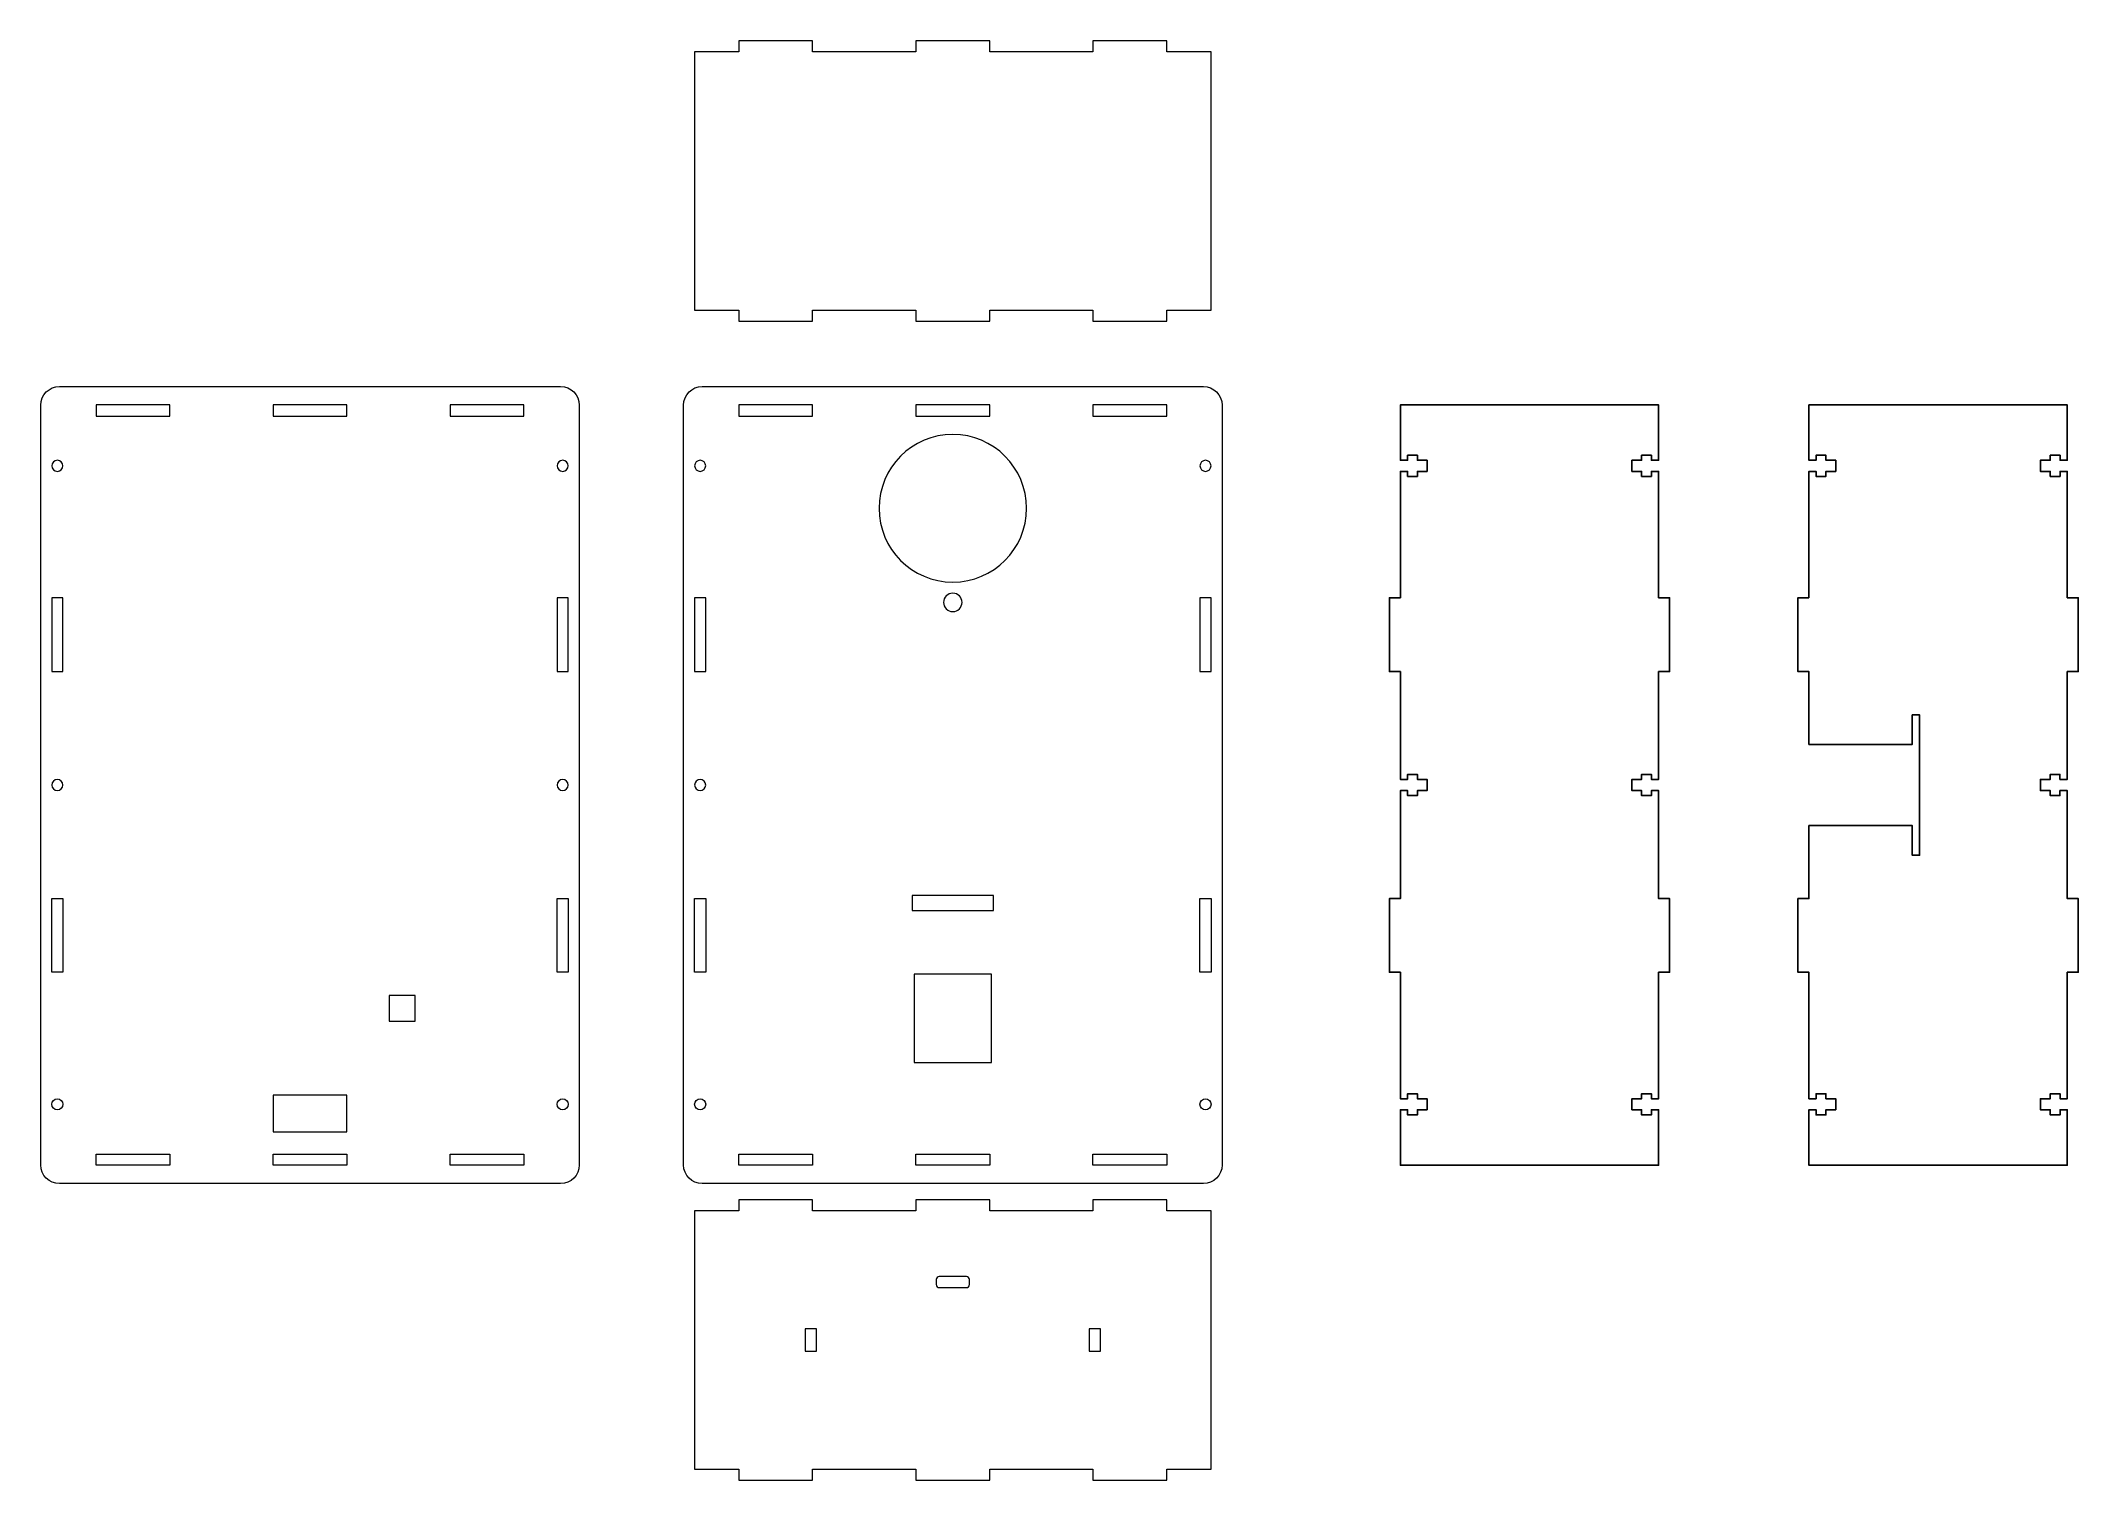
# Model space of a CAD drawing. Header units: millimetres. Extents: x -291 to 261, y -202 to 188.
import ezdxf

# ---------------------------------------------------------------- set-up
doc = ezdxf.new("R2010")
doc.units = ezdxf.units.MM
doc.header["$MEASUREMENT"] = 0
doc.layers.add('Layer 1', color=7, linetype='Continuous')

msp = doc.modelspace()

# ---------------------------------------------------------------- linework, layer by layer
at = {"layer": 'Layer 1', "color": 254, "lineweight": 18}
for points, knots in [([(26.3128, 150.3706), (26.3128, 150.3706), (26.3128, 115.3706), (26.3128, 115.3706), (26.3128, 115.3706), (26.3128, 115.3706), (14.3128, 115.3706), (14.3128, 115.3706), (14.3128, 115.3706), (14.3128, 115.3706), (14.3128, 112.3706), (14.3128, 112.3706), (14.3128, 112.3706), (14.3128, 112.3706), (-5.6872, 112.3706), (-5.6872, 112.3706), (-5.6872, 112.3706), (-5.6872, 112.3706), (-5.6872, 115.3706), (-5.6872, 115.3706), (-5.6872, 115.3706), (-5.6872, 115.3706), (-33.6872, 115.3706), (-33.6872, 115.3706), (-33.6872, 115.3706), (-33.6872, 115.3706), (-33.6872, 112.3706), (-33.6872, 112.3706), (-33.6872, 112.3706), (-33.6872, 112.3706), (-53.6872, 112.3706), (-53.6872, 112.3706), (-53.6872, 112.3706), (-53.6872, 112.3706), (-53.6872, 115.3706), (-53.6872, 115.3706), (-53.6872, 115.3706), (-53.6872, 115.3706), (-81.6872, 115.3706), (-81.6872, 115.3706), (-81.6872, 115.3706), (-81.6872, 115.3706), (-81.6872, 112.3706), (-81.6872, 112.3706), (-81.6872, 112.3706), (-81.6872, 112.3706), (-101.6872, 112.3706), (-101.6872, 112.3706), (-101.6872, 112.3706), (-101.6872, 112.3706), (-101.6872, 115.3706), (-101.6872, 115.3706), (-101.6872, 115.3706), (-101.6872, 115.3706), (-113.6872, 115.3706), (-113.6872, 115.3706), (-113.6872, 115.3706), (-113.6872, 115.3706), (-113.6872, 150.3706), (-113.6872, 150.3706), (-113.6872, 150.3706), (-113.6872, 150.3706), (-113.6872, 185.3706), (-113.6872, 185.3706), (-113.6872, 185.3706), (-113.6872, 185.3706), (-101.6872, 185.3706), (-101.6872, 185.3706), (-101.6872, 185.3706), (-101.6872, 185.3706), (-101.6872, 188.3706), (-101.6872, 188.3706), (-101.6872, 188.3706), (-101.6872, 188.3706), (-81.6872, 188.3706), (-81.6872, 188.3706), (-81.6872, 188.3706), (-81.6872, 188.3706), (-81.6872, 185.3706), (-81.6872, 185.3706), (-81.6872, 185.3706), (-81.6872, 185.3706), (-53.6872, 185.3706), (-53.6872, 185.3706), (-53.6872, 185.3706), (-53.6872, 185.3706), (-53.6872, 188.3706), (-53.6872, 188.3706), (-53.6872, 188.3706), (-53.6872, 188.3706), (-33.6872, 188.3706), (-33.6872, 188.3706), (-33.6872, 188.3706), (-33.6872, 188.3706), (-33.6872, 185.3706), (-33.6872, 185.3706), (-33.6872, 185.3706), (-33.6872, 185.3706), (-5.6872, 185.3706), (-5.6872, 185.3706), (-5.6872, 185.3706), (-5.6872, 185.3706), (-5.6872, 188.3706), (-5.6872, 188.3706), (-5.6872, 188.3706), (-5.6872, 188.3706), (14.3128, 188.3706), (14.3128, 188.3706), (14.3128, 188.3706), (14.3128, 188.3706), (14.3128, 185.3706), (14.3128, 185.3706), (14.3128, 185.3706), (14.3128, 185.3706), (26.3128, 185.3706), (26.3128, 185.3706), (26.3128, 185.3706), (26.3128, 185.3706), (26.3128, 150.3706), (26.3128, 150.3706)], [0, 0, 0, 0, 0.03225806, 0.03225806, 0.03225806, 0.03225806, 0.06451613, 0.06451613, 0.06451613, 0.06451613, 0.09677419, 0.09677419, 0.09677419, 0.09677419, 0.12903226, 0.12903226, 0.12903226, 0.12903226, 0.16129032, 0.16129032, 0.16129032, 0.16129032, 0.19354839, 0.19354839, 0.19354839, 0.19354839, 0.22580645, 0.22580645, 0.22580645, 0.22580645, 0.25806452, 0.25806452, 0.25806452, 0.25806452, 0.29032258, 0.29032258, 0.29032258, 0.29032258, 0.32258065, 0.32258065, 0.32258065, 0.32258065, 0.35483871, 0.35483871, 0.35483871, 0.35483871, 0.38709677, 0.38709677, 0.38709677, 0.38709677, 0.41935484, 0.41935484, 0.41935484, 0.41935484, 0.4516129, 0.4516129, 0.4516129, 0.4516129, 0.48387097, 0.48387097, 0.48387097, 0.48387097, 0.51612903, 0.51612903, 0.51612903, 0.51612903, 0.5483871, 0.5483871, 0.5483871, 0.5483871, 0.58064516, 0.58064516, 0.58064516, 0.58064516, 0.61290323, 0.61290323, 0.61290323, 0.61290323, 0.64516129, 0.64516129, 0.64516129, 0.64516129, 0.67741935, 0.67741935, 0.67741935, 0.67741935, 0.70967742, 0.70967742, 0.70967742, 0.70967742, 0.74193548, 0.74193548, 0.74193548, 0.74193548, 0.77419355, 0.77419355, 0.77419355, 0.77419355, 0.80645161, 0.80645161, 0.80645161, 0.80645161, 0.83870968, 0.83870968, 0.83870968, 0.83870968, 0.87096774, 0.87096774, 0.87096774, 0.87096774, 0.90322581, 0.90322581, 0.90322581, 0.90322581, 0.93548387, 0.93548387, 0.93548387, 0.93548387, 1, 1, 1, 1]), ([(-144.9595, -64.0526), (-144.9595, -64.0526), (-144.9595, -13.3126), (-144.9595, -13.3126), (-144.9595, -13.3126), (-144.9595, -13.3126), (-144.9595, 37.4274), (-144.9595, 37.4274), (-144.9595, 37.4274), (-144.9595, 37.4274), (-144.9595, 42.4274), (-144.9595, 42.4274), (-144.9595, 42.4274), (-144.9595, 42.4274), (-144.9595, 89.6181), (-144.9595, 89.6181), (-144.9595, 89.6181), (-144.9595, 92.4063), (-147.2406, 94.6874), (-150.0289, 94.6874), (-150.0289, 94.6874), (-150.0289, 94.6874), (-285.8902, 94.6874), (-285.8902, 94.6874), (-285.8902, 94.6874), (-288.6784, 94.6874), (-290.9595, 92.4063), (-290.9595, 89.6181), (-290.9595, 89.6181), (-290.9595, 89.6181), (-290.9595, 42.4274), (-290.9595, 42.4274), (-290.9595, 42.4274), (-290.9595, 42.4274), (-290.9595, 37.4274), (-290.9595, 37.4274), (-290.9595, 37.4274), (-290.9595, 37.4274), (-290.9595, -13.3126), (-290.9595, -13.3126), (-290.9595, -13.3126), (-290.9595, -13.3126), (-290.9595, -64.0526), (-290.9595, -64.0526), (-290.9595, -64.0526), (-290.9595, -64.0526), (-290.9595, -69.0526), (-290.9595, -69.0526), (-290.9595, -69.0526), (-290.9595, -69.0526), (-290.9595, -116.2433), (-290.9595, -116.2433), (-290.9595, -116.2433), (-290.9595, -119.0315), (-288.6784, -121.3126), (-285.8902, -121.3126), (-285.8902, -121.3126), (-285.8902, -121.3126), (-150.0289, -121.3126), (-150.0289, -121.3126), (-150.0289, -121.3126), (-147.2406, -121.3126), (-144.9595, -119.0315), (-144.9595, -116.2433), (-144.9595, -116.2433), (-144.9595, -116.2433), (-144.9595, -69.0526), (-144.9595, -69.0526), (-144.9595, -69.0526), (-144.9595, -69.0526), (-144.9595, -64.0526), (-144.9595, -64.0526)], [0, 0, 0, 0, 0.05263158, 0.05263158, 0.05263158, 0.05263158, 0.10526316, 0.10526316, 0.10526316, 0.10526316, 0.15789474, 0.15789474, 0.15789474, 0.15789474, 0.21052632, 0.21052632, 0.21052632, 0.21052632, 0.26315789, 0.26315789, 0.26315789, 0.26315789, 0.31578947, 0.31578947, 0.31578947, 0.31578947, 0.36842105, 0.36842105, 0.36842105, 0.36842105, 0.42105263, 0.42105263, 0.42105263, 0.42105263, 0.47368421, 0.47368421, 0.47368421, 0.47368421, 0.52631579, 0.52631579, 0.52631579, 0.52631579, 0.57894737, 0.57894737, 0.57894737, 0.57894737, 0.63157895, 0.63157895, 0.63157895, 0.63157895, 0.68421053, 0.68421053, 0.68421053, 0.68421053, 0.73684211, 0.73684211, 0.73684211, 0.73684211, 0.78947368, 0.78947368, 0.78947368, 0.78947368, 0.84210526, 0.84210526, 0.84210526, 0.84210526, 0.89473684, 0.89473684, 0.89473684, 0.89473684, 1, 1, 1, 1]), ([(29.3128, -64.0526), (29.3128, -64.0526), (29.3128, -13.3126), (29.3128, -13.3126), (29.3128, -13.3126), (29.3128, -13.3126), (29.3128, 37.4274), (29.3128, 37.4274), (29.3128, 37.4274), (29.3128, 37.4274), (29.3128, 42.4274), (29.3128, 42.4274), (29.3128, 42.4274), (29.3128, 42.4274), (29.3128, 89.6181), (29.3128, 89.6181), (29.3128, 89.6181), (29.3128, 92.4063), (27.0317, 94.6874), (24.2434, 94.6874), (24.2434, 94.6874), (24.2434, 94.6874), (-111.6179, 94.6874), (-111.6179, 94.6874), (-111.6179, 94.6874), (-114.4061, 94.6874), (-116.6872, 92.4063), (-116.6872, 89.6181), (-116.6872, 89.6181), (-116.6872, 89.6181), (-116.6872, 42.4274), (-116.6872, 42.4274), (-116.6872, 42.4274), (-116.6872, 42.4274), (-116.6872, 37.4274), (-116.6872, 37.4274), (-116.6872, 37.4274), (-116.6872, 37.4274), (-116.6872, -13.3126), (-116.6872, -13.3126), (-116.6872, -13.3126), (-116.6872, -13.3126), (-116.6872, -64.0526), (-116.6872, -64.0526), (-116.6872, -64.0526), (-116.6872, -64.0526), (-116.6872, -69.0526), (-116.6872, -69.0526), (-116.6872, -69.0526), (-116.6872, -69.0526), (-116.6872, -116.2433), (-116.6872, -116.2433), (-116.6872, -116.2433), (-116.6872, -119.0315), (-114.4061, -121.3126), (-111.6179, -121.3126), (-111.6179, -121.3126), (-111.6179, -121.3126), (24.2434, -121.3126), (24.2434, -121.3126), (24.2434, -121.3126), (27.0317, -121.3126), (29.3128, -119.0315), (29.3128, -116.2433), (29.3128, -116.2433), (29.3128, -116.2433), (29.3128, -69.0526), (29.3128, -69.0526), (29.3128, -69.0526), (29.3128, -69.0526), (29.3128, -64.0526), (29.3128, -64.0526)], [0, 0, 0, 0, 0.05263158, 0.05263158, 0.05263158, 0.05263158, 0.10526316, 0.10526316, 0.10526316, 0.10526316, 0.15789474, 0.15789474, 0.15789474, 0.15789474, 0.21052632, 0.21052632, 0.21052632, 0.21052632, 0.26315789, 0.26315789, 0.26315789, 0.26315789, 0.31578947, 0.31578947, 0.31578947, 0.31578947, 0.36842105, 0.36842105, 0.36842105, 0.36842105, 0.42105263, 0.42105263, 0.42105263, 0.42105263, 0.47368421, 0.47368421, 0.47368421, 0.47368421, 0.52631579, 0.52631579, 0.52631579, 0.52631579, 0.57894737, 0.57894737, 0.57894737, 0.57894737, 0.63157895, 0.63157895, 0.63157895, 0.63157895, 0.68421053, 0.68421053, 0.68421053, 0.68421053, 0.73684211, 0.73684211, 0.73684211, 0.73684211, 0.78947368, 0.78947368, 0.78947368, 0.78947368, 0.84210526, 0.84210526, 0.84210526, 0.84210526, 0.89473684, 0.89473684, 0.89473684, 0.89473684, 1, 1, 1, 1]), ([(-255.9595, 86.6874), (-255.9595, 86.6874), (-275.9595, 86.6874), (-275.9595, 86.6874), (-275.9595, 86.6874), (-275.9595, 86.6874), (-275.9595, 89.6874), (-275.9595, 89.6874), (-275.9595, 89.6874), (-275.9595, 89.6874), (-255.9595, 89.6874), (-255.9595, 89.6874), (-255.9595, 89.6874), (-255.9595, 89.6874), (-255.9595, 86.6874), (-255.9595, 86.6874)], [0, 0, 0, 0, 0.2, 0.2, 0.2, 0.2, 0.4, 0.4, 0.4, 0.4, 0.6, 0.6, 0.6, 0.6, 1, 1, 1, 1]), ([(-207.9595, 86.6874), (-207.9595, 86.6874), (-227.9595, 86.6874), (-227.9595, 86.6874), (-227.9595, 86.6874), (-227.9595, 86.6874), (-227.9595, 89.6874), (-227.9595, 89.6874), (-227.9595, 89.6874), (-227.9595, 89.6874), (-207.9595, 89.6874), (-207.9595, 89.6874), (-207.9595, 89.6874), (-207.9595, 89.6874), (-207.9595, 86.6874), (-207.9595, 86.6874)], [0, 0, 0, 0, 0.2, 0.2, 0.2, 0.2, 0.4, 0.4, 0.4, 0.4, 0.6, 0.6, 0.6, 0.6, 1, 1, 1, 1]), ([(-159.9595, 86.6874), (-159.9595, 86.6874), (-179.9595, 86.6874), (-179.9595, 86.6874), (-179.9595, 86.6874), (-179.9595, 86.6874), (-179.9595, 89.6874), (-179.9595, 89.6874), (-179.9595, 89.6874), (-179.9595, 89.6874), (-159.9595, 89.6874), (-159.9595, 89.6874), (-159.9595, 89.6874), (-159.9595, 89.6874), (-159.9595, 86.6874), (-159.9595, 86.6874)], [0, 0, 0, 0, 0.2, 0.2, 0.2, 0.2, 0.4, 0.4, 0.4, 0.4, 0.6, 0.6, 0.6, 0.6, 1, 1, 1, 1]), ([(-81.6872, 86.6874), (-81.6872, 86.6874), (-101.6872, 86.6874), (-101.6872, 86.6874), (-101.6872, 86.6874), (-101.6872, 86.6874), (-101.6872, 89.6874), (-101.6872, 89.6874), (-101.6872, 89.6874), (-101.6872, 89.6874), (-81.6872, 89.6874), (-81.6872, 89.6874), (-81.6872, 89.6874), (-81.6872, 89.6874), (-81.6872, 86.6874), (-81.6872, 86.6874)], [0, 0, 0, 0, 0.2, 0.2, 0.2, 0.2, 0.4, 0.4, 0.4, 0.4, 0.6, 0.6, 0.6, 0.6, 1, 1, 1, 1]), ([(-33.6872, 86.6874), (-33.6872, 86.6874), (-53.6872, 86.6874), (-53.6872, 86.6874), (-53.6872, 86.6874), (-53.6872, 86.6874), (-53.6872, 89.6874), (-53.6872, 89.6874), (-53.6872, 89.6874), (-53.6872, 89.6874), (-33.6872, 89.6874), (-33.6872, 89.6874), (-33.6872, 89.6874), (-33.6872, 89.6874), (-33.6872, 86.6874), (-33.6872, 86.6874)], [0, 0, 0, 0, 0.2, 0.2, 0.2, 0.2, 0.4, 0.4, 0.4, 0.4, 0.6, 0.6, 0.6, 0.6, 1, 1, 1, 1]), ([(14.3128, 86.6874), (14.3128, 86.6874), (-5.6872, 86.6874), (-5.6872, 86.6874), (-5.6872, 86.6874), (-5.6872, 86.6874), (-5.6872, 89.6874), (-5.6872, 89.6874), (-5.6872, 89.6874), (-5.6872, 89.6874), (14.3128, 89.6874), (14.3128, 89.6874), (14.3128, 89.6874), (14.3128, 89.6874), (14.3128, 86.6874), (14.3128, 86.6874)], [0, 0, 0, 0, 0.2, 0.2, 0.2, 0.2, 0.4, 0.4, 0.4, 0.4, 0.6, 0.6, 0.6, 0.6, 1, 1, 1, 1]), ([(-43.6872, 81.6874), (-32.6415, 81.6874), (-23.6872, 72.7331), (-23.6872, 61.6874), (-23.6872, 61.6874), (-23.6872, 50.6417), (-32.6415, 41.6874), (-43.6872, 41.6874), (-43.6872, 41.6874), (-54.7329, 41.6874), (-63.6872, 50.6417), (-63.6872, 61.6874), (-63.6872, 61.6874), (-63.6872, 72.7331), (-54.7329, 81.6874), (-43.6872, 81.6874)], [0, 0, 0, 0, 0.2, 0.2, 0.2, 0.2, 0.4, 0.4, 0.4, 0.4, 0.6, 0.6, 0.6, 0.6, 1, 1, 1, 1]), ([(-286.4595, 71.6874), (-287.2879, 71.6874), (-287.9595, 72.359), (-287.9595, 73.1874), (-287.9595, 73.1874), (-287.9595, 74.0158), (-287.2879, 74.6874), (-286.4595, 74.6874), (-286.4595, 74.6874), (-285.6311, 74.6874), (-284.9595, 74.0158), (-284.9595, 73.1874), (-284.9595, 73.1874), (-284.9595, 72.359), (-285.6311, 71.6874), (-286.4595, 71.6874)], [0, 0, 0, 0, 0.2, 0.2, 0.2, 0.2, 0.4, 0.4, 0.4, 0.4, 0.6, 0.6, 0.6, 0.6, 1, 1, 1, 1]), ([(-149.4595, 71.6874), (-150.2879, 71.6874), (-150.9595, 72.359), (-150.9595, 73.1874), (-150.9595, 73.1874), (-150.9595, 74.0158), (-150.2879, 74.6874), (-149.4595, 74.6874), (-149.4595, 74.6874), (-148.6311, 74.6874), (-147.9595, 74.0158), (-147.9595, 73.1874), (-147.9595, 73.1874), (-147.9595, 72.359), (-148.6311, 71.6874), (-149.4595, 71.6874)], [0, 0, 0, 0, 0.2, 0.2, 0.2, 0.2, 0.4, 0.4, 0.4, 0.4, 0.6, 0.6, 0.6, 0.6, 1, 1, 1, 1]), ([(-112.1872, 71.6874), (-113.0156, 71.6874), (-113.6872, 72.359), (-113.6872, 73.1874), (-113.6872, 73.1874), (-113.6872, 74.0158), (-113.0156, 74.6874), (-112.1872, 74.6874), (-112.1872, 74.6874), (-111.3588, 74.6874), (-110.6872, 74.0158), (-110.6872, 73.1874), (-110.6872, 73.1874), (-110.6872, 72.359), (-111.3588, 71.6874), (-112.1872, 71.6874)], [0, 0, 0, 0, 0.2, 0.2, 0.2, 0.2, 0.4, 0.4, 0.4, 0.4, 0.6, 0.6, 0.6, 0.6, 1, 1, 1, 1]), ([(24.8128, 71.6874), (23.9844, 71.6874), (23.3128, 72.359), (23.3128, 73.1874), (23.3128, 73.1874), (23.3128, 74.0158), (23.9844, 74.6874), (24.8128, 74.6874), (24.8128, 74.6874), (25.6412, 74.6874), (26.3128, 74.0158), (26.3128, 73.1874), (26.3128, 73.1874), (26.3128, 72.359), (25.6412, 71.6874), (24.8128, 71.6874)], [0, 0, 0, 0, 0.2, 0.2, 0.2, 0.2, 0.4, 0.4, 0.4, 0.4, 0.6, 0.6, 0.6, 0.6, 1, 1, 1, 1]), ([(-43.6872, 38.6874), (-42.3065, 38.6874), (-41.1872, 37.5681), (-41.1872, 36.1874), (-41.1872, 36.1874), (-41.1872, 34.8067), (-42.3065, 33.6874), (-43.6872, 33.6874), (-43.6872, 33.6874), (-45.0679, 33.6874), (-46.1872, 34.8067), (-46.1872, 36.1874), (-46.1872, 36.1874), (-46.1872, 37.5681), (-45.0679, 38.6874), (-43.6872, 38.6874)], [0, 0, 0, 0, 0.2, 0.2, 0.2, 0.2, 0.4, 0.4, 0.4, 0.4, 0.6, 0.6, 0.6, 0.6, 1, 1, 1, 1]), ([(-287.9595, 17.4284), (-287.9595, 17.4284), (-287.9595, 37.4284), (-287.9595, 37.4284), (-287.9595, 37.4284), (-287.9595, 37.4284), (-284.9595, 37.4284), (-284.9595, 37.4284), (-284.9595, 37.4284), (-284.9595, 37.4284), (-284.9595, 17.4284), (-284.9595, 17.4284), (-284.9595, 17.4284), (-284.9595, 17.4284), (-287.9595, 17.4284), (-287.9595, 17.4284)], [0, 0, 0, 0, 0.2, 0.2, 0.2, 0.2, 0.4, 0.4, 0.4, 0.4, 0.6, 0.6, 0.6, 0.6, 1, 1, 1, 1]), ([(-150.9595, 17.4284), (-150.9595, 17.4284), (-150.9595, 37.4284), (-150.9595, 37.4284), (-150.9595, 37.4284), (-150.9595, 37.4284), (-147.9595, 37.4284), (-147.9595, 37.4284), (-147.9595, 37.4284), (-147.9595, 37.4284), (-147.9595, 17.4284), (-147.9595, 17.4284), (-147.9595, 17.4284), (-147.9595, 17.4284), (-150.9595, 17.4284), (-150.9595, 17.4284)], [0, 0, 0, 0, 0.2, 0.2, 0.2, 0.2, 0.4, 0.4, 0.4, 0.4, 0.6, 0.6, 0.6, 0.6, 1, 1, 1, 1]), ([(-113.6872, 17.4284), (-113.6872, 17.4284), (-113.6872, 37.4284), (-113.6872, 37.4284), (-113.6872, 37.4284), (-113.6872, 37.4284), (-110.6872, 37.4284), (-110.6872, 37.4284), (-110.6872, 37.4284), (-110.6872, 37.4284), (-110.6872, 17.4284), (-110.6872, 17.4284), (-110.6872, 17.4284), (-110.6872, 17.4284), (-113.6872, 17.4284), (-113.6872, 17.4284)], [0, 0, 0, 0, 0.2, 0.2, 0.2, 0.2, 0.4, 0.4, 0.4, 0.4, 0.6, 0.6, 0.6, 0.6, 1, 1, 1, 1]), ([(23.3128, 17.4284), (23.3128, 17.4284), (23.3128, 37.4284), (23.3128, 37.4284), (23.3128, 37.4284), (23.3128, 37.4284), (26.3128, 37.4284), (26.3128, 37.4284), (26.3128, 37.4284), (26.3128, 37.4284), (26.3128, 17.4284), (26.3128, 17.4284), (26.3128, 17.4284), (26.3128, 17.4284), (23.3128, 17.4284), (23.3128, 17.4284)], [0, 0, 0, 0, 0.2, 0.2, 0.2, 0.2, 0.4, 0.4, 0.4, 0.4, 0.6, 0.6, 0.6, 0.6, 1, 1, 1, 1]), ([(-286.4595, -11.8126), (-285.6311, -11.8126), (-284.9595, -12.4842), (-284.9595, -13.3126), (-284.9595, -13.3126), (-284.9595, -14.141), (-285.6311, -14.8126), (-286.4595, -14.8126), (-286.4595, -14.8126), (-287.2879, -14.8126), (-287.9595, -14.141), (-287.9595, -13.3126), (-287.9595, -13.3126), (-287.9595, -12.4842), (-287.2879, -11.8126), (-286.4595, -11.8126)], [0, 0, 0, 0, 0.2, 0.2, 0.2, 0.2, 0.4, 0.4, 0.4, 0.4, 0.6, 0.6, 0.6, 0.6, 1, 1, 1, 1]), ([(-149.4595, -11.8126), (-148.6311, -11.8126), (-147.9595, -12.4842), (-147.9595, -13.3126), (-147.9595, -13.3126), (-147.9595, -14.141), (-148.6311, -14.8126), (-149.4595, -14.8126), (-149.4595, -14.8126), (-150.2879, -14.8126), (-150.9595, -14.141), (-150.9595, -13.3126), (-150.9595, -13.3126), (-150.9595, -12.4842), (-150.2879, -11.8126), (-149.4595, -11.8126)], [0, 0, 0, 0, 0.2, 0.2, 0.2, 0.2, 0.4, 0.4, 0.4, 0.4, 0.6, 0.6, 0.6, 0.6, 1, 1, 1, 1]), ([(-112.1872, -11.8126), (-111.3588, -11.8126), (-110.6872, -12.4842), (-110.6872, -13.3126), (-110.6872, -13.3126), (-110.6872, -14.141), (-111.3588, -14.8126), (-112.1872, -14.8126), (-112.1872, -14.8126), (-113.0156, -14.8126), (-113.6872, -14.141), (-113.6872, -13.3126), (-113.6872, -13.3126), (-113.6872, -12.4842), (-113.0156, -11.8126), (-112.1872, -11.8126)], [0, 0, 0, 0, 0.2, 0.2, 0.2, 0.2, 0.4, 0.4, 0.4, 0.4, 0.6, 0.6, 0.6, 0.6, 1, 1, 1, 1]), ([(-287.9595, -44.0536), (-287.9595, -44.0536), (-287.9595, -64.0536), (-287.9595, -64.0536), (-287.9595, -64.0536), (-287.9595, -64.0536), (-284.9595, -64.0536), (-284.9595, -64.0536), (-284.9595, -64.0536), (-284.9595, -64.0536), (-284.9595, -44.0536), (-284.9595, -44.0536), (-284.9595, -44.0536), (-284.9595, -44.0536), (-287.9595, -44.0536), (-287.9595, -44.0536)], [0, 0, 0, 0, 0.2, 0.2, 0.2, 0.2, 0.4, 0.4, 0.4, 0.4, 0.6, 0.6, 0.6, 0.6, 1, 1, 1, 1]), ([(-150.9595, -44.0536), (-150.9595, -44.0536), (-150.9595, -64.0536), (-150.9595, -64.0536), (-150.9595, -64.0536), (-150.9595, -64.0536), (-147.9595, -64.0536), (-147.9595, -64.0536), (-147.9595, -64.0536), (-147.9595, -64.0536), (-147.9595, -44.0536), (-147.9595, -44.0536), (-147.9595, -44.0536), (-147.9595, -44.0536), (-150.9595, -44.0536), (-150.9595, -44.0536)], [0, 0, 0, 0, 0.2, 0.2, 0.2, 0.2, 0.4, 0.4, 0.4, 0.4, 0.6, 0.6, 0.6, 0.6, 1, 1, 1, 1]), ([(-113.6872, -44.0536), (-113.6872, -44.0536), (-113.6872, -64.0536), (-113.6872, -64.0536), (-113.6872, -64.0536), (-113.6872, -64.0536), (-110.6872, -64.0536), (-110.6872, -64.0536), (-110.6872, -64.0536), (-110.6872, -64.0536), (-110.6872, -44.0536), (-110.6872, -44.0536), (-110.6872, -44.0536), (-110.6872, -44.0536), (-113.6872, -44.0536), (-113.6872, -44.0536)], [0, 0, 0, 0, 0.2, 0.2, 0.2, 0.2, 0.4, 0.4, 0.4, 0.4, 0.6, 0.6, 0.6, 0.6, 1, 1, 1, 1]), ([(-54.6872, -43.2726), (-54.6872, -43.2726), (-32.6872, -43.2726), (-32.6872, -43.2726), (-32.6872, -43.2726), (-32.6872, -43.2726), (-32.6872, -47.2726), (-32.6872, -47.2726), (-32.6872, -47.2726), (-32.6872, -47.2726), (-54.6872, -47.2726), (-54.6872, -47.2726), (-54.6872, -47.2726), (-54.6872, -47.2726), (-54.6872, -43.2726), (-54.6872, -43.2726)], [0, 0, 0, 0, 0.2, 0.2, 0.2, 0.2, 0.4, 0.4, 0.4, 0.4, 0.6, 0.6, 0.6, 0.6, 1, 1, 1, 1]), ([(23.3128, -44.0536), (23.3128, -44.0536), (23.3128, -64.0536), (23.3128, -64.0536), (23.3128, -64.0536), (23.3128, -64.0536), (26.3128, -64.0536), (26.3128, -64.0536), (26.3128, -64.0536), (26.3128, -64.0536), (26.3128, -44.0536), (26.3128, -44.0536), (26.3128, -44.0536), (26.3128, -44.0536), (23.3128, -44.0536), (23.3128, -44.0536)], [0, 0, 0, 0, 0.2, 0.2, 0.2, 0.2, 0.4, 0.4, 0.4, 0.4, 0.6, 0.6, 0.6, 0.6, 1, 1, 1, 1]), ([(-54.1872, -64.5226), (-54.1872, -64.5226), (-33.1872, -64.5226), (-33.1872, -64.5226), (-33.1872, -64.5226), (-33.1872, -64.5226), (-33.1872, -88.5226), (-33.1872, -88.5226), (-33.1872, -88.5226), (-33.1872, -88.5226), (-54.1872, -88.5226), (-54.1872, -88.5226), (-54.1872, -88.5226), (-54.1872, -88.5226), (-54.1872, -64.5226), (-54.1872, -64.5226)], [0, 0, 0, 0, 0.2, 0.2, 0.2, 0.2, 0.4, 0.4, 0.4, 0.4, 0.6, 0.6, 0.6, 0.6, 1, 1, 1, 1]), ([(-196.4595, -70.3126), (-196.4595, -70.3126), (-189.4595, -70.3126), (-189.4595, -70.3126), (-189.4595, -70.3126), (-189.4595, -70.3126), (-189.4595, -77.3126), (-189.4595, -77.3126), (-189.4595, -77.3126), (-189.4595, -77.3126), (-196.4595, -77.3126), (-196.4595, -77.3126), (-196.4595, -77.3126), (-196.4595, -77.3126), (-196.4595, -70.3126), (-196.4595, -70.3126)], [0, 0, 0, 0, 0.2, 0.2, 0.2, 0.2, 0.4, 0.4, 0.4, 0.4, 0.6, 0.6, 0.6, 0.6, 1, 1, 1, 1]), ([(-286.4595, -98.3126), (-287.2879, -98.3126), (-287.9595, -98.9842), (-287.9595, -99.8126), (-287.9595, -99.8126), (-287.9595, -100.641), (-287.2879, -101.3126), (-286.4595, -101.3126), (-286.4595, -101.3126), (-285.6311, -101.3126), (-284.9595, -100.641), (-284.9595, -99.8126), (-284.9595, -99.8126), (-284.9595, -98.9842), (-285.6311, -98.3126), (-286.4595, -98.3126)], [0, 0, 0, 0, 0.2, 0.2, 0.2, 0.2, 0.4, 0.4, 0.4, 0.4, 0.6, 0.6, 0.6, 0.6, 1, 1, 1, 1]), ([(-227.9595, -97.3126), (-227.9595, -97.3126), (-207.9595, -97.3126), (-207.9595, -97.3126), (-207.9595, -97.3126), (-207.9595, -97.3126), (-207.9595, -107.3126), (-207.9595, -107.3126), (-207.9595, -107.3126), (-207.9595, -107.3126), (-227.9595, -107.3126), (-227.9595, -107.3126), (-227.9595, -107.3126), (-227.9595, -107.3126), (-227.9595, -97.3126), (-227.9595, -97.3126)], [0, 0, 0, 0, 0.2, 0.2, 0.2, 0.2, 0.4, 0.4, 0.4, 0.4, 0.6, 0.6, 0.6, 0.6, 1, 1, 1, 1]), ([(-149.4595, -98.3126), (-150.2879, -98.3126), (-150.9595, -98.9842), (-150.9595, -99.8126), (-150.9595, -99.8126), (-150.9595, -100.641), (-150.2879, -101.3126), (-149.4595, -101.3126), (-149.4595, -101.3126), (-148.6311, -101.3126), (-147.9595, -100.641), (-147.9595, -99.8126), (-147.9595, -99.8126), (-147.9595, -98.9842), (-148.6311, -98.3126), (-149.4595, -98.3126)], [0, 0, 0, 0, 0.2, 0.2, 0.2, 0.2, 0.4, 0.4, 0.4, 0.4, 0.6, 0.6, 0.6, 0.6, 1, 1, 1, 1]), ([(-112.1872, -98.3126), (-113.0156, -98.3126), (-113.6872, -98.9842), (-113.6872, -99.8126), (-113.6872, -99.8126), (-113.6872, -100.641), (-113.0156, -101.3126), (-112.1872, -101.3126), (-112.1872, -101.3126), (-111.3588, -101.3126), (-110.6872, -100.641), (-110.6872, -99.8126), (-110.6872, -99.8126), (-110.6872, -98.9842), (-111.3588, -98.3126), (-112.1872, -98.3126)], [0, 0, 0, 0, 0.2, 0.2, 0.2, 0.2, 0.4, 0.4, 0.4, 0.4, 0.6, 0.6, 0.6, 0.6, 1, 1, 1, 1]), ([(24.8128, -98.3126), (23.9844, -98.3126), (23.3128, -98.9842), (23.3128, -99.8126), (23.3128, -99.8126), (23.3128, -100.641), (23.9844, -101.3126), (24.8128, -101.3126), (24.8128, -101.3126), (25.6412, -101.3126), (26.3128, -100.641), (26.3128, -99.8126), (26.3128, -99.8126), (26.3128, -98.9842), (25.6412, -98.3126), (24.8128, -98.3126)], [0, 0, 0, 0, 0.2, 0.2, 0.2, 0.2, 0.4, 0.4, 0.4, 0.4, 0.6, 0.6, 0.6, 0.6, 1, 1, 1, 1]), ([(-255.9595, -113.3126), (-255.9595, -113.3126), (-275.9595, -113.3126), (-275.9595, -113.3126), (-275.9595, -113.3126), (-275.9595, -113.3126), (-275.9595, -116.3126), (-275.9595, -116.3126), (-275.9595, -116.3126), (-275.9595, -116.3126), (-255.9595, -116.3126), (-255.9595, -116.3126), (-255.9595, -116.3126), (-255.9595, -116.3126), (-255.9595, -113.3126), (-255.9595, -113.3126)], [0, 0, 0, 0, 0.2, 0.2, 0.2, 0.2, 0.4, 0.4, 0.4, 0.4, 0.6, 0.6, 0.6, 0.6, 1, 1, 1, 1]), ([(-207.9595, -113.3126), (-207.9595, -113.3126), (-227.9595, -113.3126), (-227.9595, -113.3126), (-227.9595, -113.3126), (-227.9595, -113.3126), (-227.9595, -116.3126), (-227.9595, -116.3126), (-227.9595, -116.3126), (-227.9595, -116.3126), (-207.9595, -116.3126), (-207.9595, -116.3126), (-207.9595, -116.3126), (-207.9595, -116.3126), (-207.9595, -113.3126), (-207.9595, -113.3126)], [0, 0, 0, 0, 0.2, 0.2, 0.2, 0.2, 0.4, 0.4, 0.4, 0.4, 0.6, 0.6, 0.6, 0.6, 1, 1, 1, 1]), ([(-159.9595, -113.3126), (-159.9595, -113.3126), (-179.9595, -113.3126), (-179.9595, -113.3126), (-179.9595, -113.3126), (-179.9595, -113.3126), (-179.9595, -116.3126), (-179.9595, -116.3126), (-179.9595, -116.3126), (-179.9595, -116.3126), (-159.9595, -116.3126), (-159.9595, -116.3126), (-159.9595, -116.3126), (-159.9595, -116.3126), (-159.9595, -113.3126), (-159.9595, -113.3126)], [0, 0, 0, 0, 0.2, 0.2, 0.2, 0.2, 0.4, 0.4, 0.4, 0.4, 0.6, 0.6, 0.6, 0.6, 1, 1, 1, 1]), ([(-81.6872, -113.3126), (-81.6872, -113.3126), (-101.6872, -113.3126), (-101.6872, -113.3126), (-101.6872, -113.3126), (-101.6872, -113.3126), (-101.6872, -116.3126), (-101.6872, -116.3126), (-101.6872, -116.3126), (-101.6872, -116.3126), (-81.6872, -116.3126), (-81.6872, -116.3126), (-81.6872, -116.3126), (-81.6872, -116.3126), (-81.6872, -113.3126), (-81.6872, -113.3126)], [0, 0, 0, 0, 0.2, 0.2, 0.2, 0.2, 0.4, 0.4, 0.4, 0.4, 0.6, 0.6, 0.6, 0.6, 1, 1, 1, 1]), ([(-33.6872, -113.3126), (-33.6872, -113.3126), (-53.6872, -113.3126), (-53.6872, -113.3126), (-53.6872, -113.3126), (-53.6872, -113.3126), (-53.6872, -116.3126), (-53.6872, -116.3126), (-53.6872, -116.3126), (-53.6872, -116.3126), (-33.6872, -116.3126), (-33.6872, -116.3126), (-33.6872, -116.3126), (-33.6872, -116.3126), (-33.6872, -113.3126), (-33.6872, -113.3126)], [0, 0, 0, 0, 0.2, 0.2, 0.2, 0.2, 0.4, 0.4, 0.4, 0.4, 0.6, 0.6, 0.6, 0.6, 1, 1, 1, 1]), ([(14.3128, -113.3126), (14.3128, -113.3126), (-5.6872, -113.3126), (-5.6872, -113.3126), (-5.6872, -113.3126), (-5.6872, -113.3126), (-5.6872, -116.3126), (-5.6872, -116.3126), (-5.6872, -116.3126), (-5.6872, -116.3126), (14.3128, -116.3126), (14.3128, -116.3126), (14.3128, -116.3126), (14.3128, -116.3126), (14.3128, -113.3126), (14.3128, -113.3126)], [0, 0, 0, 0, 0.2, 0.2, 0.2, 0.2, 0.4, 0.4, 0.4, 0.4, 0.6, 0.6, 0.6, 0.6, 1, 1, 1, 1]), ([(26.3128, -163.6842), (26.3128, -163.6842), (26.3128, -198.6842), (26.3128, -198.6842), (26.3128, -198.6842), (26.3128, -198.6842), (14.3128, -198.6842), (14.3128, -198.6842), (14.3128, -198.6842), (14.3128, -198.6842), (14.3128, -201.6842), (14.3128, -201.6842), (14.3128, -201.6842), (14.3128, -201.6842), (-5.6872, -201.6842), (-5.6872, -201.6842), (-5.6872, -201.6842), (-5.6872, -201.6842), (-5.6872, -198.6842), (-5.6872, -198.6842), (-5.6872, -198.6842), (-5.6872, -198.6842), (-33.6872, -198.6842), (-33.6872, -198.6842), (-33.6872, -198.6842), (-33.6872, -198.6842), (-33.6872, -201.6842), (-33.6872, -201.6842), (-33.6872, -201.6842), (-33.6872, -201.6842), (-53.6872, -201.6842), (-53.6872, -201.6842), (-53.6872, -201.6842), (-53.6872, -201.6842), (-53.6872, -198.6842), (-53.6872, -198.6842), (-53.6872, -198.6842), (-53.6872, -198.6842), (-81.6872, -198.6842), (-81.6872, -198.6842), (-81.6872, -198.6842), (-81.6872, -198.6842), (-81.6872, -201.6842), (-81.6872, -201.6842), (-81.6872, -201.6842), (-81.6872, -201.6842), (-101.6872, -201.6842), (-101.6872, -201.6842), (-101.6872, -201.6842), (-101.6872, -201.6842), (-101.6872, -198.6842), (-101.6872, -198.6842), (-101.6872, -198.6842), (-101.6872, -198.6842), (-113.6872, -198.6842), (-113.6872, -198.6842), (-113.6872, -198.6842), (-113.6872, -198.6842), (-113.6872, -163.6842), (-113.6872, -163.6842), (-113.6872, -163.6842), (-113.6872, -163.6842), (-113.6872, -128.6842), (-113.6872, -128.6842), (-113.6872, -128.6842), (-113.6872, -128.6842), (-101.6872, -128.6842), (-101.6872, -128.6842), (-101.6872, -128.6842), (-101.6872, -128.6842), (-101.6872, -125.6842), (-101.6872, -125.6842), (-101.6872, -125.6842), (-101.6872, -125.6842), (-81.6872, -125.6842), (-81.6872, -125.6842), (-81.6872, -125.6842), (-81.6872, -125.6842), (-81.6872, -128.6842), (-81.6872, -128.6842), (-81.6872, -128.6842), (-81.6872, -128.6842), (-53.6872, -128.6842), (-53.6872, -128.6842), (-53.6872, -128.6842), (-53.6872, -128.6842), (-53.6872, -125.6842), (-53.6872, -125.6842), (-53.6872, -125.6842), (-53.6872, -125.6842), (-33.6872, -125.6842), (-33.6872, -125.6842), (-33.6872, -125.6842), (-33.6872, -125.6842), (-33.6872, -128.6842), (-33.6872, -128.6842), (-33.6872, -128.6842), (-33.6872, -128.6842), (-5.6872, -128.6842), (-5.6872, -128.6842), (-5.6872, -128.6842), (-5.6872, -128.6842), (-5.6872, -125.6842), (-5.6872, -125.6842), (-5.6872, -125.6842), (-5.6872, -125.6842), (14.3128, -125.6842), (14.3128, -125.6842), (14.3128, -125.6842), (14.3128, -125.6842), (14.3128, -128.6842), (14.3128, -128.6842), (14.3128, -128.6842), (14.3128, -128.6842), (26.3128, -128.6842), (26.3128, -128.6842), (26.3128, -128.6842), (26.3128, -128.6842), (26.3128, -163.6842), (26.3128, -163.6842)], [0, 0, 0, 0, 0.03225806, 0.03225806, 0.03225806, 0.03225806, 0.06451613, 0.06451613, 0.06451613, 0.06451613, 0.09677419, 0.09677419, 0.09677419, 0.09677419, 0.12903226, 0.12903226, 0.12903226, 0.12903226, 0.16129032, 0.16129032, 0.16129032, 0.16129032, 0.19354839, 0.19354839, 0.19354839, 0.19354839, 0.22580645, 0.22580645, 0.22580645, 0.22580645, 0.25806452, 0.25806452, 0.25806452, 0.25806452, 0.29032258, 0.29032258, 0.29032258, 0.29032258, 0.32258065, 0.32258065, 0.32258065, 0.32258065, 0.35483871, 0.35483871, 0.35483871, 0.35483871, 0.38709677, 0.38709677, 0.38709677, 0.38709677, 0.41935484, 0.41935484, 0.41935484, 0.41935484, 0.4516129, 0.4516129, 0.4516129, 0.4516129, 0.48387097, 0.48387097, 0.48387097, 0.48387097, 0.51612903, 0.51612903, 0.51612903, 0.51612903, 0.5483871, 0.5483871, 0.5483871, 0.5483871, 0.58064516, 0.58064516, 0.58064516, 0.58064516, 0.61290323, 0.61290323, 0.61290323, 0.61290323, 0.64516129, 0.64516129, 0.64516129, 0.64516129, 0.67741935, 0.67741935, 0.67741935, 0.67741935, 0.70967742, 0.70967742, 0.70967742, 0.70967742, 0.74193548, 0.74193548, 0.74193548, 0.74193548, 0.77419355, 0.77419355, 0.77419355, 0.77419355, 0.80645161, 0.80645161, 0.80645161, 0.80645161, 0.83870968, 0.83870968, 0.83870968, 0.83870968, 0.87096774, 0.87096774, 0.87096774, 0.87096774, 0.90322581, 0.90322581, 0.90322581, 0.90322581, 0.93548387, 0.93548387, 0.93548387, 0.93548387, 1, 1, 1, 1]), ([(-47.3515, -146.4842), (-47.3515, -146.4842), (-40.0229, -146.4842), (-40.0229, -146.4842), (-40.0229, -146.4842), (-39.5632, -146.4842), (-39.1872, -146.8602), (-39.1872, -147.3199), (-39.1872, -147.3199), (-39.1872, -147.3199), (-39.1872, -148.6485), (-39.1872, -148.6485), (-39.1872, -148.6485), (-39.1872, -149.1082), (-39.5632, -149.4842), (-40.0229, -149.4842), (-40.0229, -149.4842), (-40.0229, -149.4842), (-47.3515, -149.4842), (-47.3515, -149.4842), (-47.3515, -149.4842), (-47.8112, -149.4842), (-48.1872, -149.1082), (-48.1872, -148.6485), (-48.1872, -148.6485), (-48.1872, -148.6485), (-48.1872, -147.3199), (-48.1872, -147.3199), (-48.1872, -147.3199), (-48.1872, -146.8602), (-47.8112, -146.4842), (-47.3515, -146.4842)], [0, 0, 0, 0, 0.11111111, 0.11111111, 0.11111111, 0.11111111, 0.22222222, 0.22222222, 0.22222222, 0.22222222, 0.33333333, 0.33333333, 0.33333333, 0.33333333, 0.44444444, 0.44444444, 0.44444444, 0.44444444, 0.55555556, 0.55555556, 0.55555556, 0.55555556, 0.66666667, 0.66666667, 0.66666667, 0.66666667, 0.77777778, 0.77777778, 0.77777778, 0.77777778, 1, 1, 1, 1]), ([(-83.6872, -160.6842), (-83.6872, -160.6842), (-80.6872, -160.6842), (-80.6872, -160.6842), (-80.6872, -160.6842), (-80.6872, -160.6842), (-80.6872, -166.6842), (-80.6872, -166.6842), (-80.6872, -166.6842), (-80.6872, -166.6842), (-83.6872, -166.6842), (-83.6872, -166.6842), (-83.6872, -166.6842), (-83.6872, -166.6842), (-83.6872, -160.6842), (-83.6872, -160.6842)], [0, 0, 0, 0, 0.2, 0.2, 0.2, 0.2, 0.4, 0.4, 0.4, 0.4, 0.6, 0.6, 0.6, 0.6, 1, 1, 1, 1]), ([(-6.6872, -160.6842), (-6.6872, -160.6842), (-3.6872, -160.6842), (-3.6872, -160.6842), (-3.6872, -160.6842), (-3.6872, -160.6842), (-3.6872, -166.6842), (-3.6872, -166.6842), (-3.6872, -166.6842), (-3.6872, -166.6842), (-6.6872, -166.6842), (-6.6872, -166.6842), (-6.6872, -166.6842), (-6.6872, -166.6842), (-6.6872, -160.6842), (-6.6872, -160.6842)], [0, 0, 0, 0, 0.2, 0.2, 0.2, 0.2, 0.4, 0.4, 0.4, 0.4, 0.6, 0.6, 0.6, 0.6, 1, 1, 1, 1])]:
    msp.add_open_spline(points, degree=3, knots=knots, dxfattribs=at)
at = {"layer": 'Layer 1', "color": 254}
for points, knots in [([(77.6564, 37.4284), (77.6564, 37.4284), (74.6564, 37.4284), (74.6564, 37.4284), (74.6564, 37.4284), (74.6564, 37.4284), (74.6564, 17.4284), (74.6564, 17.4284), (74.6564, 17.4284), (74.6564, 17.4284), (77.6564, 17.4284), (77.6564, 17.4284), (77.6564, 17.4284), (77.6564, 17.4284), (77.6564, -8.1051), (77.6564, -8.1051), (77.6564, -8.1051), (77.6564, -8.1051), (77.6564, -11.7626), (77.6564, -11.7626), (77.6564, -11.7626), (77.6564, -11.7626), (77.6564, -11.7963), (77.6564, -11.7963), (77.6564, -11.7963), (77.6564, -11.7963), (79.6064, -11.7963), (79.6064, -11.7963), (79.6064, -11.7963), (79.6064, -11.7963), (79.6064, -10.4147), (79.6064, -10.4147), (79.6064, -10.4147), (79.6064, -10.4147), (82.2564, -10.4147), (82.2564, -10.4147), (82.2564, -10.4147), (82.2564, -10.4147), (82.2564, -11.7963), (82.2564, -11.7963), (82.2564, -11.7963), (82.2564, -11.7963), (84.9064, -11.7963), (84.9064, -11.7963), (84.9064, -11.7963), (84.9064, -11.7963), (84.9064, -14.7963), (84.9064, -14.7963), (84.9064, -14.7963), (84.9064, -14.7963), (82.2564, -14.7963), (82.2564, -14.7963), (82.2564, -14.7963), (82.2564, -14.7963), (82.2564, -16.1647), (82.2564, -16.1647), (82.2564, -16.1647), (82.2564, -16.1647), (79.6064, -16.1647), (79.6064, -16.1647), (79.6064, -16.1647), (79.6064, -16.1647), (79.6064, -14.7963), (79.6064, -14.7963), (79.6064, -14.7963), (79.6064, -14.7963), (77.6564, -14.7963), (77.6564, -14.7963), (77.6564, -14.7963), (77.6564, -14.7963), (77.6564, -16.25), (77.6564, -16.25), (77.6564, -16.25), (77.6564, -16.25), (77.6564, -44.0536), (77.6564, -44.0536), (77.6564, -44.0536), (77.6564, -44.0536), (74.6564, -44.0536), (74.6564, -44.0536), (74.6564, -44.0536), (74.6564, -44.0536), (74.6564, -64.0536), (74.6564, -64.0536), (74.6564, -64.0536), (74.6564, -64.0536), (77.6564, -64.0536), (77.6564, -64.0536), (77.6564, -64.0536), (77.6564, -64.0536), (77.6564, -69.0536), (77.6564, -69.0536), (77.6564, -69.0536), (77.6564, -69.0536), (77.6564, -69.0546), (77.6564, -69.0546), (77.6564, -69.0546), (77.6564, -69.0546), (77.6564, -71.2025), (77.6564, -71.2025), (77.6564, -71.2025), (77.6564, -71.2025), (77.6564, -71.6316), (77.6564, -71.6316), (77.6564, -71.6316), (77.6564, -71.6316), (77.6564, -98.3136), (77.6564, -98.3136), (77.6564, -98.3136), (77.6564, -98.3136), (78.9611, -98.3136), (78.9611, -98.3136), (78.9611, -98.3136), (78.9611, -98.3136), (79.6005, -98.3136), (79.6005, -98.3136), (79.6005, -98.3136), (79.6005, -98.3136), (79.6005, -96.9425), (79.6005, -96.9425), (79.6005, -96.9425), (79.6005, -96.9425), (82.2505, -96.9425), (82.2505, -96.9425), (82.2505, -96.9425), (82.2505, -96.9425), (82.2505, -98.3136), (82.2505, -98.3136), (82.2505, -98.3136), (82.2505, -98.3136), (82.2564, -98.3136), (82.2564, -98.3136), (82.2564, -98.3136), (82.2564, -98.3136), (84.5438, -98.3136), (84.5438, -98.3136), (84.5438, -98.3136), (84.5438, -98.3136), (84.9064, -98.3136), (84.9064, -98.3136), (84.9064, -98.3136), (84.9064, -98.3136), (84.9064, -101.3136), (84.9064, -101.3136), (84.9064, -101.3136), (84.9064, -101.3136), (83.5814, -101.3136), (83.5814, -101.3136), (83.5814, -101.3136), (83.5814, -101.3136), (82.2564, -101.3136), (82.2564, -101.3136), (82.2564, -101.3136), (82.2564, -101.3136), (82.2505, -101.3136), (82.2505, -101.3136), (82.2505, -101.3136), (82.2505, -101.3136), (82.2505, -102.6925), (82.2505, -102.6925), (82.2505, -102.6925), (82.2505, -102.6925), (79.6005, -102.6925), (79.6005, -102.6925), (79.6005, -102.6925), (79.6005, -102.6925), (79.6005, -101.3136), (79.6005, -101.3136), (79.6005, -101.3136), (79.6005, -101.3136), (79.0404, -101.3136), (79.0404, -101.3136), (79.0404, -101.3136), (79.0404, -101.3136), (77.6564, -101.3136), (77.6564, -101.3136), (77.6564, -101.3136), (77.6564, -101.3136), (77.6564, -116.3136), (77.6564, -116.3136), (77.6564, -116.3136), (77.6564, -116.3136), (109.6564, -116.3136), (109.6564, -116.3136), (109.6564, -116.3136), (109.6564, -116.3136), (112.6564, -116.3136), (112.6564, -116.3136), (112.6564, -116.3136), (112.6564, -116.3136), (115.6564, -116.3136), (115.6564, -116.3136), (115.6564, -116.3136), (115.6564, -116.3136), (147.6564, -116.3136), (147.6564, -116.3136), (147.6564, -116.3136), (147.6564, -116.3136), (147.6564, -101.3136), (147.6564, -101.3136), (147.6564, -101.3136), (147.6564, -101.3136), (146.2724, -101.3136), (146.2724, -101.3136), (146.2724, -101.3136), (146.2724, -101.3136), (145.7123, -101.3136), (145.7123, -101.3136), (145.7123, -101.3136), (145.7123, -101.3136), (145.7123, -102.6925), (145.7123, -102.6925), (145.7123, -102.6925), (145.7123, -102.6925), (143.0623, -102.6925), (143.0623, -102.6925), (143.0623, -102.6925), (143.0623, -102.6925), (143.0623, -101.3136), (143.0623, -101.3136), (143.0623, -101.3136), (143.0623, -101.3136), (143.0564, -101.3136), (143.0564, -101.3136), (143.0564, -101.3136), (143.0564, -101.3136), (141.7314, -101.3136), (141.7314, -101.3136), (141.7314, -101.3136), (141.7314, -101.3136), (140.4064, -101.3136), (140.4064, -101.3136), (140.4064, -101.3136), (140.4064, -101.3136), (140.4064, -98.3136), (140.4064, -98.3136), (140.4064, -98.3136), (140.4064, -98.3136), (140.769, -98.3136), (140.769, -98.3136), (140.769, -98.3136), (140.769, -98.3136), (143.0564, -98.3136), (143.0564, -98.3136), (143.0564, -98.3136), (143.0564, -98.3136), (143.0623, -98.3136), (143.0623, -98.3136), (143.0623, -98.3136), (143.0623, -98.3136), (143.0623, -96.9425), (143.0623, -96.9425), (143.0623, -96.9425), (143.0623, -96.9425), (145.7123, -96.9425), (145.7123, -96.9425), (145.7123, -96.9425), (145.7123, -96.9425), (145.7123, -98.3136), (145.7123, -98.3136), (145.7123, -98.3136), (145.7123, -98.3136), (146.3517, -98.3136), (146.3517, -98.3136), (146.3517, -98.3136), (146.3517, -98.3136), (147.6564, -98.3136), (147.6564, -98.3136), (147.6564, -98.3136), (147.6564, -98.3136), (147.6564, -71.6316), (147.6564, -71.6316), (147.6564, -71.6316), (147.6564, -71.6316), (147.6564, -71.2025), (147.6564, -71.2025), (147.6564, -71.2025), (147.6564, -71.2025), (147.6564, -69.0546), (147.6564, -69.0546), (147.6564, -69.0546), (147.6564, -69.0546), (147.6564, -69.0536), (147.6564, -69.0536), (147.6564, -69.0536), (147.6564, -69.0536), (147.6564, -64.0536), (147.6564, -64.0536), (147.6564, -64.0536), (147.6564, -64.0536), (150.6564, -64.0536), (150.6564, -64.0536), (150.6564, -64.0536), (150.6564, -64.0536), (150.6564, -44.0536), (150.6564, -44.0536), (150.6564, -44.0536), (150.6564, -44.0536), (147.6564, -44.0536), (147.6564, -44.0536), (147.6564, -44.0536), (147.6564, -44.0536), (147.6564, -16.25), (147.6564, -16.25), (147.6564, -16.25), (147.6564, -16.25), (147.6564, -14.7963), (147.6564, -14.7963), (147.6564, -14.7963), (147.6564, -14.7963), (145.7064, -14.7963), (145.7064, -14.7963), (145.7064, -14.7963), (145.7064, -14.7963), (145.7064, -16.1647), (145.7064, -16.1647), (145.7064, -16.1647), (145.7064, -16.1647), (143.0564, -16.1647), (143.0564, -16.1647), (143.0564, -16.1647), (143.0564, -16.1647), (143.0564, -14.7963), (143.0564, -14.7963), (143.0564, -14.7963), (143.0564, -14.7963), (140.4064, -14.7963), (140.4064, -14.7963), (140.4064, -14.7963), (140.4064, -14.7963), (140.4064, -11.7963), (140.4064, -11.7963), (140.4064, -11.7963), (140.4064, -11.7963), (143.0564, -11.7963), (143.0564, -11.7963), (143.0564, -11.7963), (143.0564, -11.7963), (143.0564, -10.4147), (143.0564, -10.4147), (143.0564, -10.4147), (143.0564, -10.4147), (145.7064, -10.4147), (145.7064, -10.4147), (145.7064, -10.4147), (145.7064, -10.4147), (145.7064, -11.7963), (145.7064, -11.7963), (145.7064, -11.7963), (145.7064, -11.7963), (147.6564, -11.7963), (147.6564, -11.7963), (147.6564, -11.7963), (147.6564, -11.7963), (147.6564, -11.7626), (147.6564, -11.7626), (147.6564, -11.7626), (147.6564, -11.7626), (147.6564, -8.1051), (147.6564, -8.1051), (147.6564, -8.1051), (147.6564, -8.1051), (147.6564, 17.4284), (147.6564, 17.4284), (147.6564, 17.4284), (147.6564, 17.4284), (150.6564, 17.4284), (150.6564, 17.4284), (150.6564, 17.4284), (150.6564, 17.4284), (150.6564, 37.4284), (150.6564, 37.4284), (150.6564, 37.4284), (150.6564, 37.4284), (147.6564, 37.4284), (147.6564, 37.4284), (147.6564, 37.4284), (147.6564, 37.4284), (147.6564, 42.4284), (147.6564, 42.4284), (147.6564, 42.4284), (147.6564, 42.4284), (147.6564, 42.4294), (147.6564, 42.4294), (147.6564, 42.4294), (147.6564, 42.4294), (147.6564, 50.551), (147.6564, 50.551), (147.6564, 50.551), (147.6564, 50.551), (147.6564, 71.6884), (147.6564, 71.6884), (147.6564, 71.6884), (147.6564, 71.6884), (146.3517, 71.6884), (146.3517, 71.6884), (146.3517, 71.6884), (146.3517, 71.6884), (145.7123, 71.6884), (145.7123, 71.6884), (145.7123, 71.6884), (145.7123, 71.6884), (145.7123, 70.3173), (145.7123, 70.3173), (145.7123, 70.3173), (145.7123, 70.3173), (143.0623, 70.3173), (143.0623, 70.3173), (143.0623, 70.3173), (143.0623, 70.3173), (143.0623, 71.6884), (143.0623, 71.6884), (143.0623, 71.6884), (143.0623, 71.6884), (143.0564, 71.6884), (143.0564, 71.6884), (143.0564, 71.6884), (143.0564, 71.6884), (140.769, 71.6884), (140.769, 71.6884), (140.769, 71.6884), (140.769, 71.6884), (140.4064, 71.6884), (140.4064, 71.6884), (140.4064, 71.6884), (140.4064, 71.6884), (140.4064, 74.6884), (140.4064, 74.6884), (140.4064, 74.6884), (140.4064, 74.6884), (141.7314, 74.6884), (141.7314, 74.6884), (141.7314, 74.6884), (141.7314, 74.6884), (143.0564, 74.6884), (143.0564, 74.6884), (143.0564, 74.6884), (143.0564, 74.6884), (143.0623, 74.6884), (143.0623, 74.6884), (143.0623, 74.6884), (143.0623, 74.6884), (143.0623, 76.0673), (143.0623, 76.0673), (143.0623, 76.0673), (143.0623, 76.0673), (145.7123, 76.0673), (145.7123, 76.0673), (145.7123, 76.0673), (145.7123, 76.0673), (145.7123, 74.6884), (145.7123, 74.6884), (145.7123, 74.6884), (145.7123, 74.6884), (146.2724, 74.6884), (146.2724, 74.6884), (146.2724, 74.6884), (146.2724, 74.6884), (147.6564, 74.6884), (147.6564, 74.6884), (147.6564, 74.6884), (147.6564, 74.6884), (147.6564, 89.6884), (147.6564, 89.6884), (147.6564, 89.6884), (147.6564, 89.6884), (115.6564, 89.6884), (115.6564, 89.6884), (115.6564, 89.6884), (115.6564, 89.6884), (112.6564, 89.6884), (112.6564, 89.6884), (112.6564, 89.6884), (112.6564, 89.6884), (109.6564, 89.6884), (109.6564, 89.6884), (109.6564, 89.6884), (109.6564, 89.6884), (77.6564, 89.6884), (77.6564, 89.6884), (77.6564, 89.6884), (77.6564, 89.6884), (77.6564, 74.6884), (77.6564, 74.6884), (77.6564, 74.6884), (77.6564, 74.6884), (79.0404, 74.6884), (79.0404, 74.6884), (79.0404, 74.6884), (79.0404, 74.6884), (79.6005, 74.6884), (79.6005, 74.6884), (79.6005, 74.6884), (79.6005, 74.6884), (79.6005, 76.0673), (79.6005, 76.0673), (79.6005, 76.0673), (79.6005, 76.0673), (82.2505, 76.0673), (82.2505, 76.0673), (82.2505, 76.0673), (82.2505, 76.0673), (82.2505, 74.6884), (82.2505, 74.6884), (82.2505, 74.6884), (82.2505, 74.6884), (82.2564, 74.6884), (82.2564, 74.6884), (82.2564, 74.6884), (82.2564, 74.6884), (83.5814, 74.6884), (83.5814, 74.6884), (83.5814, 74.6884), (83.5814, 74.6884), (84.9064, 74.6884), (84.9064, 74.6884), (84.9064, 74.6884), (84.9064, 74.6884), (84.9064, 71.6884), (84.9064, 71.6884), (84.9064, 71.6884), (84.9064, 71.6884), (84.5438, 71.6884), (84.5438, 71.6884), (84.5438, 71.6884), (84.5438, 71.6884), (82.2564, 71.6884), (82.2564, 71.6884), (82.2564, 71.6884), (82.2564, 71.6884), (82.2505, 71.6884), (82.2505, 71.6884), (82.2505, 71.6884), (82.2505, 71.6884), (82.2505, 70.3173), (82.2505, 70.3173), (82.2505, 70.3173), (82.2505, 70.3173), (79.6005, 70.3173), (79.6005, 70.3173), (79.6005, 70.3173), (79.6005, 70.3173), (79.6005, 71.6884), (79.6005, 71.6884), (79.6005, 71.6884), (79.6005, 71.6884), (78.9611, 71.6884), (78.9611, 71.6884), (78.9611, 71.6884), (78.9611, 71.6884), (77.6564, 71.6884), (77.6564, 71.6884), (77.6564, 71.6884), (77.6564, 71.6884), (77.6564, 50.551), (77.6564, 50.551), (77.6564, 50.551), (77.6564, 50.551), (77.6564, 42.4294), (77.6564, 42.4294), (77.6564, 42.4294), (77.6564, 42.4294), (77.6564, 42.4284), (77.6564, 42.4284), (77.6564, 42.4284), (77.6564, 42.4284), (77.6564, 37.4284), (77.6564, 37.4284)], [0, 0, 0, 0, 0.00699301, 0.00699301, 0.00699301, 0.00699301, 0.01398601, 0.01398601, 0.01398601, 0.01398601, 0.02097902, 0.02097902, 0.02097902, 0.02097902, 0.02797203, 0.02797203, 0.02797203, 0.02797203, 0.03496503, 0.03496503, 0.03496503, 0.03496503, 0.04195804, 0.04195804, 0.04195804, 0.04195804, 0.04895105, 0.04895105, 0.04895105, 0.04895105, 0.05594406, 0.05594406, 0.05594406, 0.05594406, 0.06293706, 0.06293706, 0.06293706, 0.06293706, 0.06993007, 0.06993007, 0.06993007, 0.06993007, 0.07692308, 0.07692308, 0.07692308, 0.07692308, 0.08391608, 0.08391608, 0.08391608, 0.08391608, 0.09090909, 0.09090909, 0.09090909, 0.09090909, 0.0979021, 0.0979021, 0.0979021, 0.0979021, 0.1048951, 0.1048951, 0.1048951, 0.1048951, 0.11188811, 0.11188811, 0.11188811, 0.11188811, 0.11888112, 0.11888112, 0.11888112, 0.11888112, 0.12587413, 0.12587413, 0.12587413, 0.12587413, 0.13286713, 0.13286713, 0.13286713, 0.13286713, 0.13986014, 0.13986014, 0.13986014, 0.13986014, 0.14685315, 0.14685315, 0.14685315, 0.14685315, 0.15384615, 0.15384615, 0.15384615, 0.15384615, 0.16083916, 0.16083916, 0.16083916, 0.16083916, 0.16783217, 0.16783217, 0.16783217, 0.16783217, 0.17482517, 0.17482517, 0.17482517, 0.17482517, 0.18181818, 0.18181818, 0.18181818, 0.18181818, 0.18881119, 0.18881119, 0.18881119, 0.18881119, 0.1958042, 0.1958042, 0.1958042, 0.1958042, 0.2027972, 0.2027972, 0.2027972, 0.2027972, 0.20979021, 0.20979021, 0.20979021, 0.20979021, 0.21678322, 0.21678322, 0.21678322, 0.21678322, 0.22377622, 0.22377622, 0.22377622, 0.22377622, 0.23076923, 0.23076923, 0.23076923, 0.23076923, 0.23776224, 0.23776224, 0.23776224, 0.23776224, 0.24475524, 0.24475524, 0.24475524, 0.24475524, 0.25174825, 0.25174825, 0.25174825, 0.25174825, 0.25874126, 0.25874126, 0.25874126, 0.25874126, 0.26573427, 0.26573427, 0.26573427, 0.26573427, 0.27272727, 0.27272727, 0.27272727, 0.27272727, 0.27972028, 0.27972028, 0.27972028, 0.27972028, 0.28671329, 0.28671329, 0.28671329, 0.28671329, 0.29370629, 0.29370629, 0.29370629, 0.29370629, 0.3006993, 0.3006993, 0.3006993, 0.3006993, 0.30769231, 0.30769231, 0.30769231, 0.30769231, 0.31468531, 0.31468531, 0.31468531, 0.31468531, 0.32167832, 0.32167832, 0.32167832, 0.32167832, 0.32867133, 0.32867133, 0.32867133, 0.32867133, 0.33566434, 0.33566434, 0.33566434, 0.33566434, 0.34265734, 0.34265734, 0.34265734, 0.34265734, 0.34965035, 0.34965035, 0.34965035, 0.34965035, 0.35664336, 0.35664336, 0.35664336, 0.35664336, 0.36363636, 0.36363636, 0.36363636, 0.36363636, 0.37062937, 0.37062937, 0.37062937, 0.37062937, 0.37762238, 0.37762238, 0.37762238, 0.37762238, 0.38461538, 0.38461538, 0.38461538, 0.38461538, 0.39160839, 0.39160839, 0.39160839, 0.39160839, 0.3986014, 0.3986014, 0.3986014, 0.3986014, 0.40559441, 0.40559441, 0.40559441, 0.40559441, 0.41258741, 0.41258741, 0.41258741, 0.41258741, 0.41958042, 0.41958042, 0.41958042, 0.41958042, 0.42657343, 0.42657343, 0.42657343, 0.42657343, 0.43356643, 0.43356643, 0.43356643, 0.43356643, 0.44055944, 0.44055944, 0.44055944, 0.44055944, 0.44755245, 0.44755245, 0.44755245, 0.44755245, 0.45454545, 0.45454545, 0.45454545, 0.45454545, 0.46153846, 0.46153846, 0.46153846, 0.46153846, 0.46853147, 0.46853147, 0.46853147, 0.46853147, 0.47552448, 0.47552448, 0.47552448, 0.47552448, 0.48251748, 0.48251748, 0.48251748, 0.48251748, 0.48951049, 0.48951049, 0.48951049, 0.48951049, 0.4965035, 0.4965035, 0.4965035, 0.4965035, 0.5034965, 0.5034965, 0.5034965, 0.5034965, 0.51048951, 0.51048951, 0.51048951, 0.51048951, 0.51748252, 0.51748252, 0.51748252, 0.51748252, 0.52447552, 0.52447552, 0.52447552, 0.52447552, 0.53146853, 0.53146853, 0.53146853, 0.53146853, 0.53846154, 0.53846154, 0.53846154, 0.53846154, 0.54545455, 0.54545455, 0.54545455, 0.54545455, 0.55244755, 0.55244755, 0.55244755, 0.55244755, 0.55944056, 0.55944056, 0.55944056, 0.55944056, 0.56643357, 0.56643357, 0.56643357, 0.56643357, 0.57342657, 0.57342657, 0.57342657, 0.57342657, 0.58041958, 0.58041958, 0.58041958, 0.58041958, 0.58741259, 0.58741259, 0.58741259, 0.58741259, 0.59440559, 0.59440559, 0.59440559, 0.59440559, 0.6013986, 0.6013986, 0.6013986, 0.6013986, 0.60839161, 0.60839161, 0.60839161, 0.60839161, 0.61538462, 0.61538462, 0.61538462, 0.61538462, 0.62237762, 0.62237762, 0.62237762, 0.62237762, 0.62937063, 0.62937063, 0.62937063, 0.62937063, 0.63636364, 0.63636364, 0.63636364, 0.63636364, 0.64335664, 0.64335664, 0.64335664, 0.64335664, 0.65034965, 0.65034965, 0.65034965, 0.65034965, 0.65734266, 0.65734266, 0.65734266, 0.65734266, 0.66433566, 0.66433566, 0.66433566, 0.66433566, 0.67132867, 0.67132867, 0.67132867, 0.67132867, 0.67832168, 0.67832168, 0.67832168, 0.67832168, 0.68531469, 0.68531469, 0.68531469, 0.68531469, 0.69230769, 0.69230769, 0.69230769, 0.69230769, 0.6993007, 0.6993007, 0.6993007, 0.6993007, 0.70629371, 0.70629371, 0.70629371, 0.70629371, 0.71328671, 0.71328671, 0.71328671, 0.71328671, 0.72027972, 0.72027972, 0.72027972, 0.72027972, 0.72727273, 0.72727273, 0.72727273, 0.72727273, 0.73426573, 0.73426573, 0.73426573, 0.73426573, 0.74125874, 0.74125874, 0.74125874, 0.74125874, 0.74825175, 0.74825175, 0.74825175, 0.74825175, 0.75524476, 0.75524476, 0.75524476, 0.75524476, 0.76223776, 0.76223776, 0.76223776, 0.76223776, 0.76923077, 0.76923077, 0.76923077, 0.76923077, 0.77622378, 0.77622378, 0.77622378, 0.77622378, 0.78321678, 0.78321678, 0.78321678, 0.78321678, 0.79020979, 0.79020979, 0.79020979, 0.79020979, 0.7972028, 0.7972028, 0.7972028, 0.7972028, 0.8041958, 0.8041958, 0.8041958, 0.8041958, 0.81118881, 0.81118881, 0.81118881, 0.81118881, 0.81818182, 0.81818182, 0.81818182, 0.81818182, 0.82517483, 0.82517483, 0.82517483, 0.82517483, 0.83216783, 0.83216783, 0.83216783, 0.83216783, 0.83916084, 0.83916084, 0.83916084, 0.83916084, 0.84615385, 0.84615385, 0.84615385, 0.84615385, 0.85314685, 0.85314685, 0.85314685, 0.85314685, 0.86013986, 0.86013986, 0.86013986, 0.86013986, 0.86713287, 0.86713287, 0.86713287, 0.86713287, 0.87412587, 0.87412587, 0.87412587, 0.87412587, 0.88111888, 0.88111888, 0.88111888, 0.88111888, 0.88811189, 0.88811189, 0.88811189, 0.88811189, 0.8951049, 0.8951049, 0.8951049, 0.8951049, 0.9020979, 0.9020979, 0.9020979, 0.9020979, 0.90909091, 0.90909091, 0.90909091, 0.90909091, 0.91608392, 0.91608392, 0.91608392, 0.91608392, 0.92307692, 0.92307692, 0.92307692, 0.92307692, 0.93006993, 0.93006993, 0.93006993, 0.93006993, 0.93706294, 0.93706294, 0.93706294, 0.93706294, 0.94405594, 0.94405594, 0.94405594, 0.94405594, 0.95104895, 0.95104895, 0.95104895, 0.95104895, 0.95804196, 0.95804196, 0.95804196, 0.95804196, 0.96503497, 0.96503497, 0.96503497, 0.96503497, 0.97202797, 0.97202797, 0.97202797, 0.97202797, 0.97902098, 0.97902098, 0.97902098, 0.97902098, 0.98601399, 0.98601399, 0.98601399, 0.98601399, 1, 1, 1, 1]), ([(188.4276, 37.4284), (188.4276, 37.4284), (185.4276, 37.4284), (185.4276, 37.4284), (185.4276, 37.4284), (185.4276, 37.4284), (185.4276, 17.4284), (185.4276, 17.4284), (185.4276, 17.4284), (185.4276, 17.4284), (188.4276, 17.4284), (188.4276, 17.4284), (188.4276, 17.4284), (188.4276, 17.4284), (188.4276, -2.3116), (188.4276, -2.3116), (188.4276, -2.3116), (188.4276, -2.3116), (216.4276, -2.3116), (216.4276, -2.3116), (216.4276, -2.3116), (216.4276, -2.3116), (216.4276, 5.6884), (216.4276, 5.6884), (216.4276, 5.6884), (216.4276, 5.6884), (217.1416, 5.6884), (217.1416, 5.6884), (217.1416, 5.6884), (217.1416, 5.6884), (218.4276, 5.6884), (218.4276, 5.6884), (218.4276, 5.6884), (218.4276, 5.6884), (218.4276, -32.3116), (218.4276, -32.3116), (218.4276, -32.3116), (218.4276, -32.3116), (217.1416, -32.3116), (217.1416, -32.3116), (217.1416, -32.3116), (217.1416, -32.3116), (216.4276, -32.3116), (216.4276, -32.3116), (216.4276, -32.3116), (216.4276, -32.3116), (216.4276, -24.3116), (216.4276, -24.3116), (216.4276, -24.3116), (216.4276, -24.3116), (188.4276, -24.3116), (188.4276, -24.3116), (188.4276, -24.3116), (188.4276, -24.3116), (188.4276, -44.0536), (188.4276, -44.0536), (188.4276, -44.0536), (188.4276, -44.0536), (185.4276, -44.0536), (185.4276, -44.0536), (185.4276, -44.0536), (185.4276, -44.0536), (185.4276, -64.0536), (185.4276, -64.0536), (185.4276, -64.0536), (185.4276, -64.0536), (188.4276, -64.0536), (188.4276, -64.0536), (188.4276, -64.0536), (188.4276, -64.0536), (188.4276, -69.0536), (188.4276, -69.0536), (188.4276, -69.0536), (188.4276, -69.0536), (188.4276, -69.0546), (188.4276, -69.0546), (188.4276, -69.0546), (188.4276, -69.0546), (188.4276, -71.2025), (188.4276, -71.2025), (188.4276, -71.2025), (188.4276, -71.2025), (188.4276, -71.6316), (188.4276, -71.6316), (188.4276, -71.6316), (188.4276, -71.6316), (188.4276, -98.3136), (188.4276, -98.3136), (188.4276, -98.3136), (188.4276, -98.3136), (189.7323, -98.3136), (189.7323, -98.3136), (189.7323, -98.3136), (189.7323, -98.3136), (190.3717, -98.3136), (190.3717, -98.3136), (190.3717, -98.3136), (190.3717, -98.3136), (190.3717, -96.9425), (190.3717, -96.9425), (190.3717, -96.9425), (190.3717, -96.9425), (193.0217, -96.9425), (193.0217, -96.9425), (193.0217, -96.9425), (193.0217, -96.9425), (193.0217, -98.3136), (193.0217, -98.3136), (193.0217, -98.3136), (193.0217, -98.3136), (193.0276, -98.3136), (193.0276, -98.3136), (193.0276, -98.3136), (193.0276, -98.3136), (195.315, -98.3136), (195.315, -98.3136), (195.315, -98.3136), (195.315, -98.3136), (195.6776, -98.3136), (195.6776, -98.3136), (195.6776, -98.3136), (195.6776, -98.3136), (195.6776, -101.3136), (195.6776, -101.3136), (195.6776, -101.3136), (195.6776, -101.3136), (194.3526, -101.3136), (194.3526, -101.3136), (194.3526, -101.3136), (194.3526, -101.3136), (193.0276, -101.3136), (193.0276, -101.3136), (193.0276, -101.3136), (193.0276, -101.3136), (193.0217, -101.3136), (193.0217, -101.3136), (193.0217, -101.3136), (193.0217, -101.3136), (193.0217, -102.6925), (193.0217, -102.6925), (193.0217, -102.6925), (193.0217, -102.6925), (190.3717, -102.6925), (190.3717, -102.6925), (190.3717, -102.6925), (190.3717, -102.6925), (190.3717, -101.3136), (190.3717, -101.3136), (190.3717, -101.3136), (190.3717, -101.3136), (189.8116, -101.3136), (189.8116, -101.3136), (189.8116, -101.3136), (189.8116, -101.3136), (188.4276, -101.3136), (188.4276, -101.3136), (188.4276, -101.3136), (188.4276, -101.3136), (188.4276, -116.3136), (188.4276, -116.3136), (188.4276, -116.3136), (188.4276, -116.3136), (220.4276, -116.3136), (220.4276, -116.3136), (220.4276, -116.3136), (220.4276, -116.3136), (223.4276, -116.3136), (223.4276, -116.3136), (223.4276, -116.3136), (223.4276, -116.3136), (226.4276, -116.3136), (226.4276, -116.3136), (226.4276, -116.3136), (226.4276, -116.3136), (258.4276, -116.3136), (258.4276, -116.3136), (258.4276, -116.3136), (258.4276, -116.3136), (258.4276, -101.3136), (258.4276, -101.3136), (258.4276, -101.3136), (258.4276, -101.3136), (257.0436, -101.3136), (257.0436, -101.3136), (257.0436, -101.3136), (257.0436, -101.3136), (256.4835, -101.3136), (256.4835, -101.3136), (256.4835, -101.3136), (256.4835, -101.3136), (256.4835, -102.6925), (256.4835, -102.6925), (256.4835, -102.6925), (256.4835, -102.6925), (253.8335, -102.6925), (253.8335, -102.6925), (253.8335, -102.6925), (253.8335, -102.6925), (253.8335, -101.3136), (253.8335, -101.3136), (253.8335, -101.3136), (253.8335, -101.3136), (253.8276, -101.3136), (253.8276, -101.3136), (253.8276, -101.3136), (253.8276, -101.3136), (252.5026, -101.3136), (252.5026, -101.3136), (252.5026, -101.3136), (252.5026, -101.3136), (251.1776, -101.3136), (251.1776, -101.3136), (251.1776, -101.3136), (251.1776, -101.3136), (251.1776, -98.3136), (251.1776, -98.3136), (251.1776, -98.3136), (251.1776, -98.3136), (251.5402, -98.3136), (251.5402, -98.3136), (251.5402, -98.3136), (251.5402, -98.3136), (253.8276, -98.3136), (253.8276, -98.3136), (253.8276, -98.3136), (253.8276, -98.3136), (253.8335, -98.3136), (253.8335, -98.3136), (253.8335, -98.3136), (253.8335, -98.3136), (253.8335, -96.9425), (253.8335, -96.9425), (253.8335, -96.9425), (253.8335, -96.9425), (256.4835, -96.9425), (256.4835, -96.9425), (256.4835, -96.9425), (256.4835, -96.9425), (256.4835, -98.3136), (256.4835, -98.3136), (256.4835, -98.3136), (256.4835, -98.3136), (257.1229, -98.3136), (257.1229, -98.3136), (257.1229, -98.3136), (257.1229, -98.3136), (258.4276, -98.3136), (258.4276, -98.3136), (258.4276, -98.3136), (258.4276, -98.3136), (258.4276, -71.6316), (258.4276, -71.6316), (258.4276, -71.6316), (258.4276, -71.6316), (258.4276, -71.2025), (258.4276, -71.2025), (258.4276, -71.2025), (258.4276, -71.2025), (258.4276, -69.0546), (258.4276, -69.0546), (258.4276, -69.0546), (258.4276, -69.0546), (258.4276, -69.0536), (258.4276, -69.0536), (258.4276, -69.0536), (258.4276, -69.0536), (258.4276, -64.0536), (258.4276, -64.0536), (258.4276, -64.0536), (258.4276, -64.0536), (261.4276, -64.0536), (261.4276, -64.0536), (261.4276, -64.0536), (261.4276, -64.0536), (261.4276, -44.0536), (261.4276, -44.0536), (261.4276, -44.0536), (261.4276, -44.0536), (258.4276, -44.0536), (258.4276, -44.0536), (258.4276, -44.0536), (258.4276, -44.0536), (258.4276, -16.25), (258.4276, -16.25), (258.4276, -16.25), (258.4276, -16.25), (258.4276, -14.7963), (258.4276, -14.7963), (258.4276, -14.7963), (258.4276, -14.7963), (256.4776, -14.7963), (256.4776, -14.7963), (256.4776, -14.7963), (256.4776, -14.7963), (256.4776, -16.1647), (256.4776, -16.1647), (256.4776, -16.1647), (256.4776, -16.1647), (253.8276, -16.1647), (253.8276, -16.1647), (253.8276, -16.1647), (253.8276, -16.1647), (253.8276, -14.7963), (253.8276, -14.7963), (253.8276, -14.7963), (253.8276, -14.7963), (251.1776, -14.7963), (251.1776, -14.7963), (251.1776, -14.7963), (251.1776, -14.7963), (251.1776, -11.7963), (251.1776, -11.7963), (251.1776, -11.7963), (251.1776, -11.7963), (253.8276, -11.7963), (253.8276, -11.7963), (253.8276, -11.7963), (253.8276, -11.7963), (253.8276, -10.4147), (253.8276, -10.4147), (253.8276, -10.4147), (253.8276, -10.4147), (256.4776, -10.4147), (256.4776, -10.4147), (256.4776, -10.4147), (256.4776, -10.4147), (256.4776, -11.7963), (256.4776, -11.7963), (256.4776, -11.7963), (256.4776, -11.7963), (258.4276, -11.7963), (258.4276, -11.7963), (258.4276, -11.7963), (258.4276, -11.7963), (258.4276, -11.7626), (258.4276, -11.7626), (258.4276, -11.7626), (258.4276, -11.7626), (258.4276, -8.1051), (258.4276, -8.1051), (258.4276, -8.1051), (258.4276, -8.1051), (258.4276, 17.4284), (258.4276, 17.4284), (258.4276, 17.4284), (258.4276, 17.4284), (261.4276, 17.4284), (261.4276, 17.4284), (261.4276, 17.4284), (261.4276, 17.4284), (261.4276, 37.4284), (261.4276, 37.4284), (261.4276, 37.4284), (261.4276, 37.4284), (258.4276, 37.4284), (258.4276, 37.4284), (258.4276, 37.4284), (258.4276, 37.4284), (258.4276, 42.4284), (258.4276, 42.4284), (258.4276, 42.4284), (258.4276, 42.4284), (258.4276, 42.4294), (258.4276, 42.4294), (258.4276, 42.4294), (258.4276, 42.4294), (258.4276, 50.551), (258.4276, 50.551), (258.4276, 50.551), (258.4276, 50.551), (258.4276, 71.6884), (258.4276, 71.6884), (258.4276, 71.6884), (258.4276, 71.6884), (257.1229, 71.6884), (257.1229, 71.6884), (257.1229, 71.6884), (257.1229, 71.6884), (256.4835, 71.6884), (256.4835, 71.6884), (256.4835, 71.6884), (256.4835, 71.6884), (256.4835, 70.3173), (256.4835, 70.3173), (256.4835, 70.3173), (256.4835, 70.3173), (253.8335, 70.3173), (253.8335, 70.3173), (253.8335, 70.3173), (253.8335, 70.3173), (253.8335, 71.6884), (253.8335, 71.6884), (253.8335, 71.6884), (253.8335, 71.6884), (253.8276, 71.6884), (253.8276, 71.6884), (253.8276, 71.6884), (253.8276, 71.6884), (251.5402, 71.6884), (251.5402, 71.6884), (251.5402, 71.6884), (251.5402, 71.6884), (251.1776, 71.6884), (251.1776, 71.6884), (251.1776, 71.6884), (251.1776, 71.6884), (251.1776, 74.6884), (251.1776, 74.6884), (251.1776, 74.6884), (251.1776, 74.6884), (252.5026, 74.6884), (252.5026, 74.6884), (252.5026, 74.6884), (252.5026, 74.6884), (253.8276, 74.6884), (253.8276, 74.6884), (253.8276, 74.6884), (253.8276, 74.6884), (253.8335, 74.6884), (253.8335, 74.6884), (253.8335, 74.6884), (253.8335, 74.6884), (253.8335, 76.0673), (253.8335, 76.0673), (253.8335, 76.0673), (253.8335, 76.0673), (256.4835, 76.0673), (256.4835, 76.0673), (256.4835, 76.0673), (256.4835, 76.0673), (256.4835, 74.6884), (256.4835, 74.6884), (256.4835, 74.6884), (256.4835, 74.6884), (257.0436, 74.6884), (257.0436, 74.6884), (257.0436, 74.6884), (257.0436, 74.6884), (258.4276, 74.6884), (258.4276, 74.6884), (258.4276, 74.6884), (258.4276, 74.6884), (258.4276, 89.6884), (258.4276, 89.6884), (258.4276, 89.6884), (258.4276, 89.6884), (226.4276, 89.6884), (226.4276, 89.6884), (226.4276, 89.6884), (226.4276, 89.6884), (223.4276, 89.6884), (223.4276, 89.6884), (223.4276, 89.6884), (223.4276, 89.6884), (220.4276, 89.6884), (220.4276, 89.6884), (220.4276, 89.6884), (220.4276, 89.6884), (188.4276, 89.6884), (188.4276, 89.6884), (188.4276, 89.6884), (188.4276, 89.6884), (188.4276, 74.6884), (188.4276, 74.6884), (188.4276, 74.6884), (188.4276, 74.6884), (189.8116, 74.6884), (189.8116, 74.6884), (189.8116, 74.6884), (189.8116, 74.6884), (190.3717, 74.6884), (190.3717, 74.6884), (190.3717, 74.6884), (190.3717, 74.6884), (190.3717, 76.0673), (190.3717, 76.0673), (190.3717, 76.0673), (190.3717, 76.0673), (193.0217, 76.0673), (193.0217, 76.0673), (193.0217, 76.0673), (193.0217, 76.0673), (193.0217, 74.6884), (193.0217, 74.6884), (193.0217, 74.6884), (193.0217, 74.6884), (193.0276, 74.6884), (193.0276, 74.6884), (193.0276, 74.6884), (193.0276, 74.6884), (194.3526, 74.6884), (194.3526, 74.6884), (194.3526, 74.6884), (194.3526, 74.6884), (195.6776, 74.6884), (195.6776, 74.6884), (195.6776, 74.6884), (195.6776, 74.6884), (195.6776, 71.6884), (195.6776, 71.6884), (195.6776, 71.6884), (195.6776, 71.6884), (195.315, 71.6884), (195.315, 71.6884), (195.315, 71.6884), (195.315, 71.6884), (193.0276, 71.6884), (193.0276, 71.6884), (193.0276, 71.6884), (193.0276, 71.6884), (193.0217, 71.6884), (193.0217, 71.6884), (193.0217, 71.6884), (193.0217, 71.6884), (193.0217, 70.3173), (193.0217, 70.3173), (193.0217, 70.3173), (193.0217, 70.3173), (190.3717, 70.3173), (190.3717, 70.3173), (190.3717, 70.3173), (190.3717, 70.3173), (190.3717, 71.6884), (190.3717, 71.6884), (190.3717, 71.6884), (190.3717, 71.6884), (189.7323, 71.6884), (189.7323, 71.6884), (189.7323, 71.6884), (189.7323, 71.6884), (188.4276, 71.6884), (188.4276, 71.6884), (188.4276, 71.6884), (188.4276, 71.6884), (188.4276, 50.551), (188.4276, 50.551), (188.4276, 50.551), (188.4276, 50.551), (188.4276, 42.4294), (188.4276, 42.4294), (188.4276, 42.4294), (188.4276, 42.4294), (188.4276, 42.4284), (188.4276, 42.4284), (188.4276, 42.4284), (188.4276, 42.4284), (188.4276, 37.4284), (188.4276, 37.4284)], [0, 0, 0, 0, 0.00724638, 0.00724638, 0.00724638, 0.00724638, 0.01449275, 0.01449275, 0.01449275, 0.01449275, 0.02173913, 0.02173913, 0.02173913, 0.02173913, 0.02898551, 0.02898551, 0.02898551, 0.02898551, 0.03623188, 0.03623188, 0.03623188, 0.03623188, 0.04347826, 0.04347826, 0.04347826, 0.04347826, 0.05072464, 0.05072464, 0.05072464, 0.05072464, 0.05797101, 0.05797101, 0.05797101, 0.05797101, 0.06521739, 0.06521739, 0.06521739, 0.06521739, 0.07246377, 0.07246377, 0.07246377, 0.07246377, 0.07971014, 0.07971014, 0.07971014, 0.07971014, 0.08695652, 0.08695652, 0.08695652, 0.08695652, 0.0942029, 0.0942029, 0.0942029, 0.0942029, 0.10144928, 0.10144928, 0.10144928, 0.10144928, 0.10869565, 0.10869565, 0.10869565, 0.10869565, 0.11594203, 0.11594203, 0.11594203, 0.11594203, 0.12318841, 0.12318841, 0.12318841, 0.12318841, 0.13043478, 0.13043478, 0.13043478, 0.13043478, 0.13768116, 0.13768116, 0.13768116, 0.13768116, 0.14492754, 0.14492754, 0.14492754, 0.14492754, 0.15217391, 0.15217391, 0.15217391, 0.15217391, 0.15942029, 0.15942029, 0.15942029, 0.15942029, 0.16666667, 0.16666667, 0.16666667, 0.16666667, 0.17391304, 0.17391304, 0.17391304, 0.17391304, 0.18115942, 0.18115942, 0.18115942, 0.18115942, 0.1884058, 0.1884058, 0.1884058, 0.1884058, 0.19565217, 0.19565217, 0.19565217, 0.19565217, 0.20289855, 0.20289855, 0.20289855, 0.20289855, 0.21014493, 0.21014493, 0.21014493, 0.21014493, 0.2173913, 0.2173913, 0.2173913, 0.2173913, 0.22463768, 0.22463768, 0.22463768, 0.22463768, 0.23188406, 0.23188406, 0.23188406, 0.23188406, 0.23913043, 0.23913043, 0.23913043, 0.23913043, 0.24637681, 0.24637681, 0.24637681, 0.24637681, 0.25362319, 0.25362319, 0.25362319, 0.25362319, 0.26086957, 0.26086957, 0.26086957, 0.26086957, 0.26811594, 0.26811594, 0.26811594, 0.26811594, 0.27536232, 0.27536232, 0.27536232, 0.27536232, 0.2826087, 0.2826087, 0.2826087, 0.2826087, 0.28985507, 0.28985507, 0.28985507, 0.28985507, 0.29710145, 0.29710145, 0.29710145, 0.29710145, 0.30434783, 0.30434783, 0.30434783, 0.30434783, 0.3115942, 0.3115942, 0.3115942, 0.3115942, 0.31884058, 0.31884058, 0.31884058, 0.31884058, 0.32608696, 0.32608696, 0.32608696, 0.32608696, 0.33333333, 0.33333333, 0.33333333, 0.33333333, 0.34057971, 0.34057971, 0.34057971, 0.34057971, 0.34782609, 0.34782609, 0.34782609, 0.34782609, 0.35507246, 0.35507246, 0.35507246, 0.35507246, 0.36231884, 0.36231884, 0.36231884, 0.36231884, 0.36956522, 0.36956522, 0.36956522, 0.36956522, 0.37681159, 0.37681159, 0.37681159, 0.37681159, 0.38405797, 0.38405797, 0.38405797, 0.38405797, 0.39130435, 0.39130435, 0.39130435, 0.39130435, 0.39855072, 0.39855072, 0.39855072, 0.39855072, 0.4057971, 0.4057971, 0.4057971, 0.4057971, 0.41304348, 0.41304348, 0.41304348, 0.41304348, 0.42028986, 0.42028986, 0.42028986, 0.42028986, 0.42753623, 0.42753623, 0.42753623, 0.42753623, 0.43478261, 0.43478261, 0.43478261, 0.43478261, 0.44202899, 0.44202899, 0.44202899, 0.44202899, 0.44927536, 0.44927536, 0.44927536, 0.44927536, 0.45652174, 0.45652174, 0.45652174, 0.45652174, 0.46376812, 0.46376812, 0.46376812, 0.46376812, 0.47101449, 0.47101449, 0.47101449, 0.47101449, 0.47826087, 0.47826087, 0.47826087, 0.47826087, 0.48550725, 0.48550725, 0.48550725, 0.48550725, 0.49275362, 0.49275362, 0.49275362, 0.49275362, 0.5, 0.5, 0.5, 0.5, 0.50724638, 0.50724638, 0.50724638, 0.50724638, 0.51449275, 0.51449275, 0.51449275, 0.51449275, 0.52173913, 0.52173913, 0.52173913, 0.52173913, 0.52898551, 0.52898551, 0.52898551, 0.52898551, 0.53623188, 0.53623188, 0.53623188, 0.53623188, 0.54347826, 0.54347826, 0.54347826, 0.54347826, 0.55072464, 0.55072464, 0.55072464, 0.55072464, 0.55797101, 0.55797101, 0.55797101, 0.55797101, 0.56521739, 0.56521739, 0.56521739, 0.56521739, 0.57246377, 0.57246377, 0.57246377, 0.57246377, 0.57971014, 0.57971014, 0.57971014, 0.57971014, 0.58695652, 0.58695652, 0.58695652, 0.58695652, 0.5942029, 0.5942029, 0.5942029, 0.5942029, 0.60144928, 0.60144928, 0.60144928, 0.60144928, 0.60869565, 0.60869565, 0.60869565, 0.60869565, 0.61594203, 0.61594203, 0.61594203, 0.61594203, 0.62318841, 0.62318841, 0.62318841, 0.62318841, 0.63043478, 0.63043478, 0.63043478, 0.63043478, 0.63768116, 0.63768116, 0.63768116, 0.63768116, 0.64492754, 0.64492754, 0.64492754, 0.64492754, 0.65217391, 0.65217391, 0.65217391, 0.65217391, 0.65942029, 0.65942029, 0.65942029, 0.65942029, 0.66666667, 0.66666667, 0.66666667, 0.66666667, 0.67391304, 0.67391304, 0.67391304, 0.67391304, 0.68115942, 0.68115942, 0.68115942, 0.68115942, 0.6884058, 0.6884058, 0.6884058, 0.6884058, 0.69565217, 0.69565217, 0.69565217, 0.69565217, 0.70289855, 0.70289855, 0.70289855, 0.70289855, 0.71014493, 0.71014493, 0.71014493, 0.71014493, 0.7173913, 0.7173913, 0.7173913, 0.7173913, 0.72463768, 0.72463768, 0.72463768, 0.72463768, 0.73188406, 0.73188406, 0.73188406, 0.73188406, 0.73913043, 0.73913043, 0.73913043, 0.73913043, 0.74637681, 0.74637681, 0.74637681, 0.74637681, 0.75362319, 0.75362319, 0.75362319, 0.75362319, 0.76086957, 0.76086957, 0.76086957, 0.76086957, 0.76811594, 0.76811594, 0.76811594, 0.76811594, 0.77536232, 0.77536232, 0.77536232, 0.77536232, 0.7826087, 0.7826087, 0.7826087, 0.7826087, 0.78985507, 0.78985507, 0.78985507, 0.78985507, 0.79710145, 0.79710145, 0.79710145, 0.79710145, 0.80434783, 0.80434783, 0.80434783, 0.80434783, 0.8115942, 0.8115942, 0.8115942, 0.8115942, 0.81884058, 0.81884058, 0.81884058, 0.81884058, 0.82608696, 0.82608696, 0.82608696, 0.82608696, 0.83333333, 0.83333333, 0.83333333, 0.83333333, 0.84057971, 0.84057971, 0.84057971, 0.84057971, 0.84782609, 0.84782609, 0.84782609, 0.84782609, 0.85507246, 0.85507246, 0.85507246, 0.85507246, 0.86231884, 0.86231884, 0.86231884, 0.86231884, 0.86956522, 0.86956522, 0.86956522, 0.86956522, 0.87681159, 0.87681159, 0.87681159, 0.87681159, 0.88405797, 0.88405797, 0.88405797, 0.88405797, 0.89130435, 0.89130435, 0.89130435, 0.89130435, 0.89855072, 0.89855072, 0.89855072, 0.89855072, 0.9057971, 0.9057971, 0.9057971, 0.9057971, 0.91304348, 0.91304348, 0.91304348, 0.91304348, 0.92028986, 0.92028986, 0.92028986, 0.92028986, 0.92753623, 0.92753623, 0.92753623, 0.92753623, 0.93478261, 0.93478261, 0.93478261, 0.93478261, 0.94202899, 0.94202899, 0.94202899, 0.94202899, 0.94927536, 0.94927536, 0.94927536, 0.94927536, 0.95652174, 0.95652174, 0.95652174, 0.95652174, 0.96376812, 0.96376812, 0.96376812, 0.96376812, 0.97101449, 0.97101449, 0.97101449, 0.97101449, 0.97826087, 0.97826087, 0.97826087, 0.97826087, 0.98550725, 0.98550725, 0.98550725, 0.98550725, 1, 1, 1, 1]), ([(77.6564, -64.0536), (77.6564, -64.0536), (77.6564, -64.0526), (77.6564, -64.0526), (77.6564, -64.0526), (77.6564, -64.0526), (77.6564, -64.0536), (77.6564, -64.0536)], [0, 0, 0, 0, 0.33333333, 0.33333333, 0.33333333, 0.33333333, 1, 1, 1, 1]), ([(188.4276, -64.0536), (188.4276, -64.0536), (188.4276, -64.0526), (188.4276, -64.0526), (188.4276, -64.0526), (188.4276, -64.0526), (188.4276, -64.0536), (188.4276, -64.0536)], [0, 0, 0, 0, 0.33333333, 0.33333333, 0.33333333, 0.33333333, 1, 1, 1, 1])]:
    msp.add_open_spline(points, degree=3, knots=knots, dxfattribs=at)
at = {"layer": 'Layer 1', "color": 250, "lineweight": 18}
for points, knots in [([(77.6564, 37.4284), (77.6564, 37.4284), (74.6564, 37.4284), (74.6564, 37.4284), (74.6564, 37.4284), (74.6564, 37.4284), (74.6564, 17.4284), (74.6564, 17.4284), (74.6564, 17.4284), (74.6564, 17.4284), (77.6564, 17.4284), (77.6564, 17.4284), (77.6564, 17.4284), (77.6564, 17.4284), (77.6564, -8.1051), (77.6564, -8.1051), (77.6564, -8.1051), (77.6564, -8.1051), (77.6564, -11.7626), (77.6564, -11.7626), (77.6564, -11.7626), (77.6564, -11.7626), (77.6564, -11.7963), (77.6564, -11.7963), (77.6564, -11.7963), (77.6564, -11.7963), (79.6064, -11.7963), (79.6064, -11.7963), (79.6064, -11.7963), (79.6064, -11.7963), (79.6064, -10.4147), (79.6064, -10.4147), (79.6064, -10.4147), (79.6064, -10.4147), (82.2564, -10.4147), (82.2564, -10.4147), (82.2564, -10.4147), (82.2564, -10.4147), (82.2564, -11.7963), (82.2564, -11.7963), (82.2564, -11.7963), (82.2564, -11.7963), (84.9064, -11.7963), (84.9064, -11.7963), (84.9064, -11.7963), (84.9064, -11.7963), (84.9064, -14.7963), (84.9064, -14.7963), (84.9064, -14.7963), (84.9064, -14.7963), (82.2564, -14.7963), (82.2564, -14.7963), (82.2564, -14.7963), (82.2564, -14.7963), (82.2564, -16.1647), (82.2564, -16.1647), (82.2564, -16.1647), (82.2564, -16.1647), (79.6064, -16.1647), (79.6064, -16.1647), (79.6064, -16.1647), (79.6064, -16.1647), (79.6064, -14.7963), (79.6064, -14.7963), (79.6064, -14.7963), (79.6064, -14.7963), (77.6564, -14.7963), (77.6564, -14.7963), (77.6564, -14.7963), (77.6564, -14.7963), (77.6564, -16.25), (77.6564, -16.25), (77.6564, -16.25), (77.6564, -16.25), (77.6564, -44.0536), (77.6564, -44.0536), (77.6564, -44.0536), (77.6564, -44.0536), (74.6564, -44.0536), (74.6564, -44.0536), (74.6564, -44.0536), (74.6564, -44.0536), (74.6564, -64.0536), (74.6564, -64.0536), (74.6564, -64.0536), (74.6564, -64.0536), (77.6564, -64.0536), (77.6564, -64.0536), (77.6564, -64.0536), (77.6564, -64.0536), (77.6564, -69.0536), (77.6564, -69.0536), (77.6564, -69.0536), (77.6564, -69.0536), (77.6564, -69.0546), (77.6564, -69.0546), (77.6564, -69.0546), (77.6564, -69.0546), (77.6564, -71.2025), (77.6564, -71.2025), (77.6564, -71.2025), (77.6564, -71.2025), (77.6564, -71.6316), (77.6564, -71.6316), (77.6564, -71.6316), (77.6564, -71.6316), (77.6564, -98.3136), (77.6564, -98.3136), (77.6564, -98.3136), (77.6564, -98.3136), (78.9611, -98.3136), (78.9611, -98.3136), (78.9611, -98.3136), (78.9611, -98.3136), (79.6005, -98.3136), (79.6005, -98.3136), (79.6005, -98.3136), (79.6005, -98.3136), (79.6005, -96.9425), (79.6005, -96.9425), (79.6005, -96.9425), (79.6005, -96.9425), (82.2505, -96.9425), (82.2505, -96.9425), (82.2505, -96.9425), (82.2505, -96.9425), (82.2505, -98.3136), (82.2505, -98.3136), (82.2505, -98.3136), (82.2505, -98.3136), (82.2564, -98.3136), (82.2564, -98.3136), (82.2564, -98.3136), (82.2564, -98.3136), (84.5438, -98.3136), (84.5438, -98.3136), (84.5438, -98.3136), (84.5438, -98.3136), (84.9064, -98.3136), (84.9064, -98.3136), (84.9064, -98.3136), (84.9064, -98.3136), (84.9064, -101.3136), (84.9064, -101.3136), (84.9064, -101.3136), (84.9064, -101.3136), (83.5814, -101.3136), (83.5814, -101.3136), (83.5814, -101.3136), (83.5814, -101.3136), (82.2564, -101.3136), (82.2564, -101.3136), (82.2564, -101.3136), (82.2564, -101.3136), (82.2505, -101.3136), (82.2505, -101.3136), (82.2505, -101.3136), (82.2505, -101.3136), (82.2505, -102.6925), (82.2505, -102.6925), (82.2505, -102.6925), (82.2505, -102.6925), (79.6005, -102.6925), (79.6005, -102.6925), (79.6005, -102.6925), (79.6005, -102.6925), (79.6005, -101.3136), (79.6005, -101.3136), (79.6005, -101.3136), (79.6005, -101.3136), (79.0404, -101.3136), (79.0404, -101.3136), (79.0404, -101.3136), (79.0404, -101.3136), (77.6564, -101.3136), (77.6564, -101.3136), (77.6564, -101.3136), (77.6564, -101.3136), (77.6564, -116.3136), (77.6564, -116.3136), (77.6564, -116.3136), (77.6564, -116.3136), (109.6564, -116.3136), (109.6564, -116.3136), (109.6564, -116.3136), (109.6564, -116.3136), (112.6564, -116.3136), (112.6564, -116.3136), (112.6564, -116.3136), (112.6564, -116.3136), (115.6564, -116.3136), (115.6564, -116.3136), (115.6564, -116.3136), (115.6564, -116.3136), (147.6564, -116.3136), (147.6564, -116.3136), (147.6564, -116.3136), (147.6564, -116.3136), (147.6564, -101.3136), (147.6564, -101.3136), (147.6564, -101.3136), (147.6564, -101.3136), (146.2724, -101.3136), (146.2724, -101.3136), (146.2724, -101.3136), (146.2724, -101.3136), (145.7123, -101.3136), (145.7123, -101.3136), (145.7123, -101.3136), (145.7123, -101.3136), (145.7123, -102.6925), (145.7123, -102.6925), (145.7123, -102.6925), (145.7123, -102.6925), (143.0623, -102.6925), (143.0623, -102.6925), (143.0623, -102.6925), (143.0623, -102.6925), (143.0623, -101.3136), (143.0623, -101.3136), (143.0623, -101.3136), (143.0623, -101.3136), (143.0564, -101.3136), (143.0564, -101.3136), (143.0564, -101.3136), (143.0564, -101.3136), (141.7314, -101.3136), (141.7314, -101.3136), (141.7314, -101.3136), (141.7314, -101.3136), (140.4064, -101.3136), (140.4064, -101.3136), (140.4064, -101.3136), (140.4064, -101.3136), (140.4064, -98.3136), (140.4064, -98.3136), (140.4064, -98.3136), (140.4064, -98.3136), (140.769, -98.3136), (140.769, -98.3136), (140.769, -98.3136), (140.769, -98.3136), (143.0564, -98.3136), (143.0564, -98.3136), (143.0564, -98.3136), (143.0564, -98.3136), (143.0623, -98.3136), (143.0623, -98.3136), (143.0623, -98.3136), (143.0623, -98.3136), (143.0623, -96.9425), (143.0623, -96.9425), (143.0623, -96.9425), (143.0623, -96.9425), (145.7123, -96.9425), (145.7123, -96.9425), (145.7123, -96.9425), (145.7123, -96.9425), (145.7123, -98.3136), (145.7123, -98.3136), (145.7123, -98.3136), (145.7123, -98.3136), (146.3517, -98.3136), (146.3517, -98.3136), (146.3517, -98.3136), (146.3517, -98.3136), (147.6564, -98.3136), (147.6564, -98.3136), (147.6564, -98.3136), (147.6564, -98.3136), (147.6564, -71.6316), (147.6564, -71.6316), (147.6564, -71.6316), (147.6564, -71.6316), (147.6564, -71.2025), (147.6564, -71.2025), (147.6564, -71.2025), (147.6564, -71.2025), (147.6564, -69.0546), (147.6564, -69.0546), (147.6564, -69.0546), (147.6564, -69.0546), (147.6564, -69.0536), (147.6564, -69.0536), (147.6564, -69.0536), (147.6564, -69.0536), (147.6564, -64.0536), (147.6564, -64.0536), (147.6564, -64.0536), (147.6564, -64.0536), (150.6564, -64.0536), (150.6564, -64.0536), (150.6564, -64.0536), (150.6564, -64.0536), (150.6564, -44.0536), (150.6564, -44.0536), (150.6564, -44.0536), (150.6564, -44.0536), (147.6564, -44.0536), (147.6564, -44.0536), (147.6564, -44.0536), (147.6564, -44.0536), (147.6564, -16.25), (147.6564, -16.25), (147.6564, -16.25), (147.6564, -16.25), (147.6564, -14.7963), (147.6564, -14.7963), (147.6564, -14.7963), (147.6564, -14.7963), (145.7064, -14.7963), (145.7064, -14.7963), (145.7064, -14.7963), (145.7064, -14.7963), (145.7064, -16.1647), (145.7064, -16.1647), (145.7064, -16.1647), (145.7064, -16.1647), (143.0564, -16.1647), (143.0564, -16.1647), (143.0564, -16.1647), (143.0564, -16.1647), (143.0564, -14.7963), (143.0564, -14.7963), (143.0564, -14.7963), (143.0564, -14.7963), (140.4064, -14.7963), (140.4064, -14.7963), (140.4064, -14.7963), (140.4064, -14.7963), (140.4064, -11.7963), (140.4064, -11.7963), (140.4064, -11.7963), (140.4064, -11.7963), (143.0564, -11.7963), (143.0564, -11.7963), (143.0564, -11.7963), (143.0564, -11.7963), (143.0564, -10.4147), (143.0564, -10.4147), (143.0564, -10.4147), (143.0564, -10.4147), (145.7064, -10.4147), (145.7064, -10.4147), (145.7064, -10.4147), (145.7064, -10.4147), (145.7064, -11.7963), (145.7064, -11.7963), (145.7064, -11.7963), (145.7064, -11.7963), (147.6564, -11.7963), (147.6564, -11.7963), (147.6564, -11.7963), (147.6564, -11.7963), (147.6564, -11.7626), (147.6564, -11.7626), (147.6564, -11.7626), (147.6564, -11.7626), (147.6564, -8.1051), (147.6564, -8.1051), (147.6564, -8.1051), (147.6564, -8.1051), (147.6564, 17.4284), (147.6564, 17.4284), (147.6564, 17.4284), (147.6564, 17.4284), (150.6564, 17.4284), (150.6564, 17.4284), (150.6564, 17.4284), (150.6564, 17.4284), (150.6564, 37.4284), (150.6564, 37.4284), (150.6564, 37.4284), (150.6564, 37.4284), (147.6564, 37.4284), (147.6564, 37.4284), (147.6564, 37.4284), (147.6564, 37.4284), (147.6564, 42.4284), (147.6564, 42.4284), (147.6564, 42.4284), (147.6564, 42.4284), (147.6564, 42.4294), (147.6564, 42.4294), (147.6564, 42.4294), (147.6564, 42.4294), (147.6564, 50.551), (147.6564, 50.551), (147.6564, 50.551), (147.6564, 50.551), (147.6564, 71.6884), (147.6564, 71.6884), (147.6564, 71.6884), (147.6564, 71.6884), (146.3517, 71.6884), (146.3517, 71.6884), (146.3517, 71.6884), (146.3517, 71.6884), (145.7123, 71.6884), (145.7123, 71.6884), (145.7123, 71.6884), (145.7123, 71.6884), (145.7123, 70.3173), (145.7123, 70.3173), (145.7123, 70.3173), (145.7123, 70.3173), (143.0623, 70.3173), (143.0623, 70.3173), (143.0623, 70.3173), (143.0623, 70.3173), (143.0623, 71.6884), (143.0623, 71.6884), (143.0623, 71.6884), (143.0623, 71.6884), (143.0564, 71.6884), (143.0564, 71.6884), (143.0564, 71.6884), (143.0564, 71.6884), (140.769, 71.6884), (140.769, 71.6884), (140.769, 71.6884), (140.769, 71.6884), (140.4064, 71.6884), (140.4064, 71.6884), (140.4064, 71.6884), (140.4064, 71.6884), (140.4064, 74.6884), (140.4064, 74.6884), (140.4064, 74.6884), (140.4064, 74.6884), (141.7314, 74.6884), (141.7314, 74.6884), (141.7314, 74.6884), (141.7314, 74.6884), (143.0564, 74.6884), (143.0564, 74.6884), (143.0564, 74.6884), (143.0564, 74.6884), (143.0623, 74.6884), (143.0623, 74.6884), (143.0623, 74.6884), (143.0623, 74.6884), (143.0623, 76.0673), (143.0623, 76.0673), (143.0623, 76.0673), (143.0623, 76.0673), (145.7123, 76.0673), (145.7123, 76.0673), (145.7123, 76.0673), (145.7123, 76.0673), (145.7123, 74.6884), (145.7123, 74.6884), (145.7123, 74.6884), (145.7123, 74.6884), (146.2724, 74.6884), (146.2724, 74.6884), (146.2724, 74.6884), (146.2724, 74.6884), (147.6564, 74.6884), (147.6564, 74.6884), (147.6564, 74.6884), (147.6564, 74.6884), (147.6564, 89.6884), (147.6564, 89.6884), (147.6564, 89.6884), (147.6564, 89.6884), (115.6564, 89.6884), (115.6564, 89.6884), (115.6564, 89.6884), (115.6564, 89.6884), (112.6564, 89.6884), (112.6564, 89.6884), (112.6564, 89.6884), (112.6564, 89.6884), (109.6564, 89.6884), (109.6564, 89.6884), (109.6564, 89.6884), (109.6564, 89.6884), (77.6564, 89.6884), (77.6564, 89.6884), (77.6564, 89.6884), (77.6564, 89.6884), (77.6564, 74.6884), (77.6564, 74.6884), (77.6564, 74.6884), (77.6564, 74.6884), (79.0404, 74.6884), (79.0404, 74.6884), (79.0404, 74.6884), (79.0404, 74.6884), (79.6005, 74.6884), (79.6005, 74.6884), (79.6005, 74.6884), (79.6005, 74.6884), (79.6005, 76.0673), (79.6005, 76.0673), (79.6005, 76.0673), (79.6005, 76.0673), (82.2505, 76.0673), (82.2505, 76.0673), (82.2505, 76.0673), (82.2505, 76.0673), (82.2505, 74.6884), (82.2505, 74.6884), (82.2505, 74.6884), (82.2505, 74.6884), (82.2564, 74.6884), (82.2564, 74.6884), (82.2564, 74.6884), (82.2564, 74.6884), (83.5814, 74.6884), (83.5814, 74.6884), (83.5814, 74.6884), (83.5814, 74.6884), (84.9064, 74.6884), (84.9064, 74.6884), (84.9064, 74.6884), (84.9064, 74.6884), (84.9064, 71.6884), (84.9064, 71.6884), (84.9064, 71.6884), (84.9064, 71.6884), (84.5438, 71.6884), (84.5438, 71.6884), (84.5438, 71.6884), (84.5438, 71.6884), (82.2564, 71.6884), (82.2564, 71.6884), (82.2564, 71.6884), (82.2564, 71.6884), (82.2505, 71.6884), (82.2505, 71.6884), (82.2505, 71.6884), (82.2505, 71.6884), (82.2505, 70.3173), (82.2505, 70.3173), (82.2505, 70.3173), (82.2505, 70.3173), (79.6005, 70.3173), (79.6005, 70.3173), (79.6005, 70.3173), (79.6005, 70.3173), (79.6005, 71.6884), (79.6005, 71.6884), (79.6005, 71.6884), (79.6005, 71.6884), (78.9611, 71.6884), (78.9611, 71.6884), (78.9611, 71.6884), (78.9611, 71.6884), (77.6564, 71.6884), (77.6564, 71.6884), (77.6564, 71.6884), (77.6564, 71.6884), (77.6564, 50.551), (77.6564, 50.551), (77.6564, 50.551), (77.6564, 50.551), (77.6564, 42.4294), (77.6564, 42.4294), (77.6564, 42.4294), (77.6564, 42.4294), (77.6564, 42.4284), (77.6564, 42.4284), (77.6564, 42.4284), (77.6564, 42.4284), (77.6564, 37.4284), (77.6564, 37.4284)], [0, 0, 0, 0, 0.00699301, 0.00699301, 0.00699301, 0.00699301, 0.01398601, 0.01398601, 0.01398601, 0.01398601, 0.02097902, 0.02097902, 0.02097902, 0.02097902, 0.02797203, 0.02797203, 0.02797203, 0.02797203, 0.03496503, 0.03496503, 0.03496503, 0.03496503, 0.04195804, 0.04195804, 0.04195804, 0.04195804, 0.04895105, 0.04895105, 0.04895105, 0.04895105, 0.05594406, 0.05594406, 0.05594406, 0.05594406, 0.06293706, 0.06293706, 0.06293706, 0.06293706, 0.06993007, 0.06993007, 0.06993007, 0.06993007, 0.07692308, 0.07692308, 0.07692308, 0.07692308, 0.08391608, 0.08391608, 0.08391608, 0.08391608, 0.09090909, 0.09090909, 0.09090909, 0.09090909, 0.0979021, 0.0979021, 0.0979021, 0.0979021, 0.1048951, 0.1048951, 0.1048951, 0.1048951, 0.11188811, 0.11188811, 0.11188811, 0.11188811, 0.11888112, 0.11888112, 0.11888112, 0.11888112, 0.12587413, 0.12587413, 0.12587413, 0.12587413, 0.13286713, 0.13286713, 0.13286713, 0.13286713, 0.13986014, 0.13986014, 0.13986014, 0.13986014, 0.14685315, 0.14685315, 0.14685315, 0.14685315, 0.15384615, 0.15384615, 0.15384615, 0.15384615, 0.16083916, 0.16083916, 0.16083916, 0.16083916, 0.16783217, 0.16783217, 0.16783217, 0.16783217, 0.17482517, 0.17482517, 0.17482517, 0.17482517, 0.18181818, 0.18181818, 0.18181818, 0.18181818, 0.18881119, 0.18881119, 0.18881119, 0.18881119, 0.1958042, 0.1958042, 0.1958042, 0.1958042, 0.2027972, 0.2027972, 0.2027972, 0.2027972, 0.20979021, 0.20979021, 0.20979021, 0.20979021, 0.21678322, 0.21678322, 0.21678322, 0.21678322, 0.22377622, 0.22377622, 0.22377622, 0.22377622, 0.23076923, 0.23076923, 0.23076923, 0.23076923, 0.23776224, 0.23776224, 0.23776224, 0.23776224, 0.24475524, 0.24475524, 0.24475524, 0.24475524, 0.25174825, 0.25174825, 0.25174825, 0.25174825, 0.25874126, 0.25874126, 0.25874126, 0.25874126, 0.26573427, 0.26573427, 0.26573427, 0.26573427, 0.27272727, 0.27272727, 0.27272727, 0.27272727, 0.27972028, 0.27972028, 0.27972028, 0.27972028, 0.28671329, 0.28671329, 0.28671329, 0.28671329, 0.29370629, 0.29370629, 0.29370629, 0.29370629, 0.3006993, 0.3006993, 0.3006993, 0.3006993, 0.30769231, 0.30769231, 0.30769231, 0.30769231, 0.31468531, 0.31468531, 0.31468531, 0.31468531, 0.32167832, 0.32167832, 0.32167832, 0.32167832, 0.32867133, 0.32867133, 0.32867133, 0.32867133, 0.33566434, 0.33566434, 0.33566434, 0.33566434, 0.34265734, 0.34265734, 0.34265734, 0.34265734, 0.34965035, 0.34965035, 0.34965035, 0.34965035, 0.35664336, 0.35664336, 0.35664336, 0.35664336, 0.36363636, 0.36363636, 0.36363636, 0.36363636, 0.37062937, 0.37062937, 0.37062937, 0.37062937, 0.37762238, 0.37762238, 0.37762238, 0.37762238, 0.38461538, 0.38461538, 0.38461538, 0.38461538, 0.39160839, 0.39160839, 0.39160839, 0.39160839, 0.3986014, 0.3986014, 0.3986014, 0.3986014, 0.40559441, 0.40559441, 0.40559441, 0.40559441, 0.41258741, 0.41258741, 0.41258741, 0.41258741, 0.41958042, 0.41958042, 0.41958042, 0.41958042, 0.42657343, 0.42657343, 0.42657343, 0.42657343, 0.43356643, 0.43356643, 0.43356643, 0.43356643, 0.44055944, 0.44055944, 0.44055944, 0.44055944, 0.44755245, 0.44755245, 0.44755245, 0.44755245, 0.45454545, 0.45454545, 0.45454545, 0.45454545, 0.46153846, 0.46153846, 0.46153846, 0.46153846, 0.46853147, 0.46853147, 0.46853147, 0.46853147, 0.47552448, 0.47552448, 0.47552448, 0.47552448, 0.48251748, 0.48251748, 0.48251748, 0.48251748, 0.48951049, 0.48951049, 0.48951049, 0.48951049, 0.4965035, 0.4965035, 0.4965035, 0.4965035, 0.5034965, 0.5034965, 0.5034965, 0.5034965, 0.51048951, 0.51048951, 0.51048951, 0.51048951, 0.51748252, 0.51748252, 0.51748252, 0.51748252, 0.52447552, 0.52447552, 0.52447552, 0.52447552, 0.53146853, 0.53146853, 0.53146853, 0.53146853, 0.53846154, 0.53846154, 0.53846154, 0.53846154, 0.54545455, 0.54545455, 0.54545455, 0.54545455, 0.55244755, 0.55244755, 0.55244755, 0.55244755, 0.55944056, 0.55944056, 0.55944056, 0.55944056, 0.56643357, 0.56643357, 0.56643357, 0.56643357, 0.57342657, 0.57342657, 0.57342657, 0.57342657, 0.58041958, 0.58041958, 0.58041958, 0.58041958, 0.58741259, 0.58741259, 0.58741259, 0.58741259, 0.59440559, 0.59440559, 0.59440559, 0.59440559, 0.6013986, 0.6013986, 0.6013986, 0.6013986, 0.60839161, 0.60839161, 0.60839161, 0.60839161, 0.61538462, 0.61538462, 0.61538462, 0.61538462, 0.62237762, 0.62237762, 0.62237762, 0.62237762, 0.62937063, 0.62937063, 0.62937063, 0.62937063, 0.63636364, 0.63636364, 0.63636364, 0.63636364, 0.64335664, 0.64335664, 0.64335664, 0.64335664, 0.65034965, 0.65034965, 0.65034965, 0.65034965, 0.65734266, 0.65734266, 0.65734266, 0.65734266, 0.66433566, 0.66433566, 0.66433566, 0.66433566, 0.67132867, 0.67132867, 0.67132867, 0.67132867, 0.67832168, 0.67832168, 0.67832168, 0.67832168, 0.68531469, 0.68531469, 0.68531469, 0.68531469, 0.69230769, 0.69230769, 0.69230769, 0.69230769, 0.6993007, 0.6993007, 0.6993007, 0.6993007, 0.70629371, 0.70629371, 0.70629371, 0.70629371, 0.71328671, 0.71328671, 0.71328671, 0.71328671, 0.72027972, 0.72027972, 0.72027972, 0.72027972, 0.72727273, 0.72727273, 0.72727273, 0.72727273, 0.73426573, 0.73426573, 0.73426573, 0.73426573, 0.74125874, 0.74125874, 0.74125874, 0.74125874, 0.74825175, 0.74825175, 0.74825175, 0.74825175, 0.75524476, 0.75524476, 0.75524476, 0.75524476, 0.76223776, 0.76223776, 0.76223776, 0.76223776, 0.76923077, 0.76923077, 0.76923077, 0.76923077, 0.77622378, 0.77622378, 0.77622378, 0.77622378, 0.78321678, 0.78321678, 0.78321678, 0.78321678, 0.79020979, 0.79020979, 0.79020979, 0.79020979, 0.7972028, 0.7972028, 0.7972028, 0.7972028, 0.8041958, 0.8041958, 0.8041958, 0.8041958, 0.81118881, 0.81118881, 0.81118881, 0.81118881, 0.81818182, 0.81818182, 0.81818182, 0.81818182, 0.82517483, 0.82517483, 0.82517483, 0.82517483, 0.83216783, 0.83216783, 0.83216783, 0.83216783, 0.83916084, 0.83916084, 0.83916084, 0.83916084, 0.84615385, 0.84615385, 0.84615385, 0.84615385, 0.85314685, 0.85314685, 0.85314685, 0.85314685, 0.86013986, 0.86013986, 0.86013986, 0.86013986, 0.86713287, 0.86713287, 0.86713287, 0.86713287, 0.87412587, 0.87412587, 0.87412587, 0.87412587, 0.88111888, 0.88111888, 0.88111888, 0.88111888, 0.88811189, 0.88811189, 0.88811189, 0.88811189, 0.8951049, 0.8951049, 0.8951049, 0.8951049, 0.9020979, 0.9020979, 0.9020979, 0.9020979, 0.90909091, 0.90909091, 0.90909091, 0.90909091, 0.91608392, 0.91608392, 0.91608392, 0.91608392, 0.92307692, 0.92307692, 0.92307692, 0.92307692, 0.93006993, 0.93006993, 0.93006993, 0.93006993, 0.93706294, 0.93706294, 0.93706294, 0.93706294, 0.94405594, 0.94405594, 0.94405594, 0.94405594, 0.95104895, 0.95104895, 0.95104895, 0.95104895, 0.95804196, 0.95804196, 0.95804196, 0.95804196, 0.96503497, 0.96503497, 0.96503497, 0.96503497, 0.97202797, 0.97202797, 0.97202797, 0.97202797, 0.97902098, 0.97902098, 0.97902098, 0.97902098, 0.98601399, 0.98601399, 0.98601399, 0.98601399, 1, 1, 1, 1]), ([(188.4276, 37.4284), (188.4276, 37.4284), (185.4276, 37.4284), (185.4276, 37.4284), (185.4276, 37.4284), (185.4276, 37.4284), (185.4276, 17.4284), (185.4276, 17.4284), (185.4276, 17.4284), (185.4276, 17.4284), (188.4276, 17.4284), (188.4276, 17.4284), (188.4276, 17.4284), (188.4276, 17.4284), (188.4276, -2.3116), (188.4276, -2.3116), (188.4276, -2.3116), (188.4276, -2.3116), (216.4276, -2.3116), (216.4276, -2.3116), (216.4276, -2.3116), (216.4276, -2.3116), (216.4276, 5.6884), (216.4276, 5.6884), (216.4276, 5.6884), (216.4276, 5.6884), (217.1416, 5.6884), (217.1416, 5.6884), (217.1416, 5.6884), (217.1416, 5.6884), (218.4276, 5.6884), (218.4276, 5.6884), (218.4276, 5.6884), (218.4276, 5.6884), (218.4276, -32.3116), (218.4276, -32.3116), (218.4276, -32.3116), (218.4276, -32.3116), (217.1416, -32.3116), (217.1416, -32.3116), (217.1416, -32.3116), (217.1416, -32.3116), (216.4276, -32.3116), (216.4276, -32.3116), (216.4276, -32.3116), (216.4276, -32.3116), (216.4276, -24.3116), (216.4276, -24.3116), (216.4276, -24.3116), (216.4276, -24.3116), (188.4276, -24.3116), (188.4276, -24.3116), (188.4276, -24.3116), (188.4276, -24.3116), (188.4276, -44.0536), (188.4276, -44.0536), (188.4276, -44.0536), (188.4276, -44.0536), (185.4276, -44.0536), (185.4276, -44.0536), (185.4276, -44.0536), (185.4276, -44.0536), (185.4276, -64.0536), (185.4276, -64.0536), (185.4276, -64.0536), (185.4276, -64.0536), (188.4276, -64.0536), (188.4276, -64.0536), (188.4276, -64.0536), (188.4276, -64.0536), (188.4276, -69.0536), (188.4276, -69.0536), (188.4276, -69.0536), (188.4276, -69.0536), (188.4276, -69.0546), (188.4276, -69.0546), (188.4276, -69.0546), (188.4276, -69.0546), (188.4276, -71.2025), (188.4276, -71.2025), (188.4276, -71.2025), (188.4276, -71.2025), (188.4276, -71.6316), (188.4276, -71.6316), (188.4276, -71.6316), (188.4276, -71.6316), (188.4276, -98.3136), (188.4276, -98.3136), (188.4276, -98.3136), (188.4276, -98.3136), (189.7323, -98.3136), (189.7323, -98.3136), (189.7323, -98.3136), (189.7323, -98.3136), (190.3717, -98.3136), (190.3717, -98.3136), (190.3717, -98.3136), (190.3717, -98.3136), (190.3717, -96.9425), (190.3717, -96.9425), (190.3717, -96.9425), (190.3717, -96.9425), (193.0217, -96.9425), (193.0217, -96.9425), (193.0217, -96.9425), (193.0217, -96.9425), (193.0217, -98.3136), (193.0217, -98.3136), (193.0217, -98.3136), (193.0217, -98.3136), (193.0276, -98.3136), (193.0276, -98.3136), (193.0276, -98.3136), (193.0276, -98.3136), (195.315, -98.3136), (195.315, -98.3136), (195.315, -98.3136), (195.315, -98.3136), (195.6776, -98.3136), (195.6776, -98.3136), (195.6776, -98.3136), (195.6776, -98.3136), (195.6776, -101.3136), (195.6776, -101.3136), (195.6776, -101.3136), (195.6776, -101.3136), (194.3526, -101.3136), (194.3526, -101.3136), (194.3526, -101.3136), (194.3526, -101.3136), (193.0276, -101.3136), (193.0276, -101.3136), (193.0276, -101.3136), (193.0276, -101.3136), (193.0217, -101.3136), (193.0217, -101.3136), (193.0217, -101.3136), (193.0217, -101.3136), (193.0217, -102.6925), (193.0217, -102.6925), (193.0217, -102.6925), (193.0217, -102.6925), (190.3717, -102.6925), (190.3717, -102.6925), (190.3717, -102.6925), (190.3717, -102.6925), (190.3717, -101.3136), (190.3717, -101.3136), (190.3717, -101.3136), (190.3717, -101.3136), (189.8116, -101.3136), (189.8116, -101.3136), (189.8116, -101.3136), (189.8116, -101.3136), (188.4276, -101.3136), (188.4276, -101.3136), (188.4276, -101.3136), (188.4276, -101.3136), (188.4276, -116.3136), (188.4276, -116.3136), (188.4276, -116.3136), (188.4276, -116.3136), (220.4276, -116.3136), (220.4276, -116.3136), (220.4276, -116.3136), (220.4276, -116.3136), (223.4276, -116.3136), (223.4276, -116.3136), (223.4276, -116.3136), (223.4276, -116.3136), (226.4276, -116.3136), (226.4276, -116.3136), (226.4276, -116.3136), (226.4276, -116.3136), (258.4276, -116.3136), (258.4276, -116.3136), (258.4276, -116.3136), (258.4276, -116.3136), (258.4276, -101.3136), (258.4276, -101.3136), (258.4276, -101.3136), (258.4276, -101.3136), (257.0436, -101.3136), (257.0436, -101.3136), (257.0436, -101.3136), (257.0436, -101.3136), (256.4835, -101.3136), (256.4835, -101.3136), (256.4835, -101.3136), (256.4835, -101.3136), (256.4835, -102.6925), (256.4835, -102.6925), (256.4835, -102.6925), (256.4835, -102.6925), (253.8335, -102.6925), (253.8335, -102.6925), (253.8335, -102.6925), (253.8335, -102.6925), (253.8335, -101.3136), (253.8335, -101.3136), (253.8335, -101.3136), (253.8335, -101.3136), (253.8276, -101.3136), (253.8276, -101.3136), (253.8276, -101.3136), (253.8276, -101.3136), (252.5026, -101.3136), (252.5026, -101.3136), (252.5026, -101.3136), (252.5026, -101.3136), (251.1776, -101.3136), (251.1776, -101.3136), (251.1776, -101.3136), (251.1776, -101.3136), (251.1776, -98.3136), (251.1776, -98.3136), (251.1776, -98.3136), (251.1776, -98.3136), (251.5402, -98.3136), (251.5402, -98.3136), (251.5402, -98.3136), (251.5402, -98.3136), (253.8276, -98.3136), (253.8276, -98.3136), (253.8276, -98.3136), (253.8276, -98.3136), (253.8335, -98.3136), (253.8335, -98.3136), (253.8335, -98.3136), (253.8335, -98.3136), (253.8335, -96.9425), (253.8335, -96.9425), (253.8335, -96.9425), (253.8335, -96.9425), (256.4835, -96.9425), (256.4835, -96.9425), (256.4835, -96.9425), (256.4835, -96.9425), (256.4835, -98.3136), (256.4835, -98.3136), (256.4835, -98.3136), (256.4835, -98.3136), (257.1229, -98.3136), (257.1229, -98.3136), (257.1229, -98.3136), (257.1229, -98.3136), (258.4276, -98.3136), (258.4276, -98.3136), (258.4276, -98.3136), (258.4276, -98.3136), (258.4276, -71.6316), (258.4276, -71.6316), (258.4276, -71.6316), (258.4276, -71.6316), (258.4276, -71.2025), (258.4276, -71.2025), (258.4276, -71.2025), (258.4276, -71.2025), (258.4276, -69.0546), (258.4276, -69.0546), (258.4276, -69.0546), (258.4276, -69.0546), (258.4276, -69.0536), (258.4276, -69.0536), (258.4276, -69.0536), (258.4276, -69.0536), (258.4276, -64.0536), (258.4276, -64.0536), (258.4276, -64.0536), (258.4276, -64.0536), (261.4276, -64.0536), (261.4276, -64.0536), (261.4276, -64.0536), (261.4276, -64.0536), (261.4276, -44.0536), (261.4276, -44.0536), (261.4276, -44.0536), (261.4276, -44.0536), (258.4276, -44.0536), (258.4276, -44.0536), (258.4276, -44.0536), (258.4276, -44.0536), (258.4276, -16.25), (258.4276, -16.25), (258.4276, -16.25), (258.4276, -16.25), (258.4276, -14.7963), (258.4276, -14.7963), (258.4276, -14.7963), (258.4276, -14.7963), (256.4776, -14.7963), (256.4776, -14.7963), (256.4776, -14.7963), (256.4776, -14.7963), (256.4776, -16.1647), (256.4776, -16.1647), (256.4776, -16.1647), (256.4776, -16.1647), (253.8276, -16.1647), (253.8276, -16.1647), (253.8276, -16.1647), (253.8276, -16.1647), (253.8276, -14.7963), (253.8276, -14.7963), (253.8276, -14.7963), (253.8276, -14.7963), (251.1776, -14.7963), (251.1776, -14.7963), (251.1776, -14.7963), (251.1776, -14.7963), (251.1776, -11.7963), (251.1776, -11.7963), (251.1776, -11.7963), (251.1776, -11.7963), (253.8276, -11.7963), (253.8276, -11.7963), (253.8276, -11.7963), (253.8276, -11.7963), (253.8276, -10.4147), (253.8276, -10.4147), (253.8276, -10.4147), (253.8276, -10.4147), (256.4776, -10.4147), (256.4776, -10.4147), (256.4776, -10.4147), (256.4776, -10.4147), (256.4776, -11.7963), (256.4776, -11.7963), (256.4776, -11.7963), (256.4776, -11.7963), (258.4276, -11.7963), (258.4276, -11.7963), (258.4276, -11.7963), (258.4276, -11.7963), (258.4276, -11.7626), (258.4276, -11.7626), (258.4276, -11.7626), (258.4276, -11.7626), (258.4276, -8.1051), (258.4276, -8.1051), (258.4276, -8.1051), (258.4276, -8.1051), (258.4276, 17.4284), (258.4276, 17.4284), (258.4276, 17.4284), (258.4276, 17.4284), (261.4276, 17.4284), (261.4276, 17.4284), (261.4276, 17.4284), (261.4276, 17.4284), (261.4276, 37.4284), (261.4276, 37.4284), (261.4276, 37.4284), (261.4276, 37.4284), (258.4276, 37.4284), (258.4276, 37.4284), (258.4276, 37.4284), (258.4276, 37.4284), (258.4276, 42.4284), (258.4276, 42.4284), (258.4276, 42.4284), (258.4276, 42.4284), (258.4276, 42.4294), (258.4276, 42.4294), (258.4276, 42.4294), (258.4276, 42.4294), (258.4276, 50.551), (258.4276, 50.551), (258.4276, 50.551), (258.4276, 50.551), (258.4276, 71.6884), (258.4276, 71.6884), (258.4276, 71.6884), (258.4276, 71.6884), (257.1229, 71.6884), (257.1229, 71.6884), (257.1229, 71.6884), (257.1229, 71.6884), (256.4835, 71.6884), (256.4835, 71.6884), (256.4835, 71.6884), (256.4835, 71.6884), (256.4835, 70.3173), (256.4835, 70.3173), (256.4835, 70.3173), (256.4835, 70.3173), (253.8335, 70.3173), (253.8335, 70.3173), (253.8335, 70.3173), (253.8335, 70.3173), (253.8335, 71.6884), (253.8335, 71.6884), (253.8335, 71.6884), (253.8335, 71.6884), (253.8276, 71.6884), (253.8276, 71.6884), (253.8276, 71.6884), (253.8276, 71.6884), (251.5402, 71.6884), (251.5402, 71.6884), (251.5402, 71.6884), (251.5402, 71.6884), (251.1776, 71.6884), (251.1776, 71.6884), (251.1776, 71.6884), (251.1776, 71.6884), (251.1776, 74.6884), (251.1776, 74.6884), (251.1776, 74.6884), (251.1776, 74.6884), (252.5026, 74.6884), (252.5026, 74.6884), (252.5026, 74.6884), (252.5026, 74.6884), (253.8276, 74.6884), (253.8276, 74.6884), (253.8276, 74.6884), (253.8276, 74.6884), (253.8335, 74.6884), (253.8335, 74.6884), (253.8335, 74.6884), (253.8335, 74.6884), (253.8335, 76.0673), (253.8335, 76.0673), (253.8335, 76.0673), (253.8335, 76.0673), (256.4835, 76.0673), (256.4835, 76.0673), (256.4835, 76.0673), (256.4835, 76.0673), (256.4835, 74.6884), (256.4835, 74.6884), (256.4835, 74.6884), (256.4835, 74.6884), (257.0436, 74.6884), (257.0436, 74.6884), (257.0436, 74.6884), (257.0436, 74.6884), (258.4276, 74.6884), (258.4276, 74.6884), (258.4276, 74.6884), (258.4276, 74.6884), (258.4276, 89.6884), (258.4276, 89.6884), (258.4276, 89.6884), (258.4276, 89.6884), (226.4276, 89.6884), (226.4276, 89.6884), (226.4276, 89.6884), (226.4276, 89.6884), (223.4276, 89.6884), (223.4276, 89.6884), (223.4276, 89.6884), (223.4276, 89.6884), (220.4276, 89.6884), (220.4276, 89.6884), (220.4276, 89.6884), (220.4276, 89.6884), (188.4276, 89.6884), (188.4276, 89.6884), (188.4276, 89.6884), (188.4276, 89.6884), (188.4276, 74.6884), (188.4276, 74.6884), (188.4276, 74.6884), (188.4276, 74.6884), (189.8116, 74.6884), (189.8116, 74.6884), (189.8116, 74.6884), (189.8116, 74.6884), (190.3717, 74.6884), (190.3717, 74.6884), (190.3717, 74.6884), (190.3717, 74.6884), (190.3717, 76.0673), (190.3717, 76.0673), (190.3717, 76.0673), (190.3717, 76.0673), (193.0217, 76.0673), (193.0217, 76.0673), (193.0217, 76.0673), (193.0217, 76.0673), (193.0217, 74.6884), (193.0217, 74.6884), (193.0217, 74.6884), (193.0217, 74.6884), (193.0276, 74.6884), (193.0276, 74.6884), (193.0276, 74.6884), (193.0276, 74.6884), (194.3526, 74.6884), (194.3526, 74.6884), (194.3526, 74.6884), (194.3526, 74.6884), (195.6776, 74.6884), (195.6776, 74.6884), (195.6776, 74.6884), (195.6776, 74.6884), (195.6776, 71.6884), (195.6776, 71.6884), (195.6776, 71.6884), (195.6776, 71.6884), (195.315, 71.6884), (195.315, 71.6884), (195.315, 71.6884), (195.315, 71.6884), (193.0276, 71.6884), (193.0276, 71.6884), (193.0276, 71.6884), (193.0276, 71.6884), (193.0217, 71.6884), (193.0217, 71.6884), (193.0217, 71.6884), (193.0217, 71.6884), (193.0217, 70.3173), (193.0217, 70.3173), (193.0217, 70.3173), (193.0217, 70.3173), (190.3717, 70.3173), (190.3717, 70.3173), (190.3717, 70.3173), (190.3717, 70.3173), (190.3717, 71.6884), (190.3717, 71.6884), (190.3717, 71.6884), (190.3717, 71.6884), (189.7323, 71.6884), (189.7323, 71.6884), (189.7323, 71.6884), (189.7323, 71.6884), (188.4276, 71.6884), (188.4276, 71.6884), (188.4276, 71.6884), (188.4276, 71.6884), (188.4276, 50.551), (188.4276, 50.551), (188.4276, 50.551), (188.4276, 50.551), (188.4276, 42.4294), (188.4276, 42.4294), (188.4276, 42.4294), (188.4276, 42.4294), (188.4276, 42.4284), (188.4276, 42.4284), (188.4276, 42.4284), (188.4276, 42.4284), (188.4276, 37.4284), (188.4276, 37.4284)], [0, 0, 0, 0, 0.00724638, 0.00724638, 0.00724638, 0.00724638, 0.01449275, 0.01449275, 0.01449275, 0.01449275, 0.02173913, 0.02173913, 0.02173913, 0.02173913, 0.02898551, 0.02898551, 0.02898551, 0.02898551, 0.03623188, 0.03623188, 0.03623188, 0.03623188, 0.04347826, 0.04347826, 0.04347826, 0.04347826, 0.05072464, 0.05072464, 0.05072464, 0.05072464, 0.05797101, 0.05797101, 0.05797101, 0.05797101, 0.06521739, 0.06521739, 0.06521739, 0.06521739, 0.07246377, 0.07246377, 0.07246377, 0.07246377, 0.07971014, 0.07971014, 0.07971014, 0.07971014, 0.08695652, 0.08695652, 0.08695652, 0.08695652, 0.0942029, 0.0942029, 0.0942029, 0.0942029, 0.10144928, 0.10144928, 0.10144928, 0.10144928, 0.10869565, 0.10869565, 0.10869565, 0.10869565, 0.11594203, 0.11594203, 0.11594203, 0.11594203, 0.12318841, 0.12318841, 0.12318841, 0.12318841, 0.13043478, 0.13043478, 0.13043478, 0.13043478, 0.13768116, 0.13768116, 0.13768116, 0.13768116, 0.14492754, 0.14492754, 0.14492754, 0.14492754, 0.15217391, 0.15217391, 0.15217391, 0.15217391, 0.15942029, 0.15942029, 0.15942029, 0.15942029, 0.16666667, 0.16666667, 0.16666667, 0.16666667, 0.17391304, 0.17391304, 0.17391304, 0.17391304, 0.18115942, 0.18115942, 0.18115942, 0.18115942, 0.1884058, 0.1884058, 0.1884058, 0.1884058, 0.19565217, 0.19565217, 0.19565217, 0.19565217, 0.20289855, 0.20289855, 0.20289855, 0.20289855, 0.21014493, 0.21014493, 0.21014493, 0.21014493, 0.2173913, 0.2173913, 0.2173913, 0.2173913, 0.22463768, 0.22463768, 0.22463768, 0.22463768, 0.23188406, 0.23188406, 0.23188406, 0.23188406, 0.23913043, 0.23913043, 0.23913043, 0.23913043, 0.24637681, 0.24637681, 0.24637681, 0.24637681, 0.25362319, 0.25362319, 0.25362319, 0.25362319, 0.26086957, 0.26086957, 0.26086957, 0.26086957, 0.26811594, 0.26811594, 0.26811594, 0.26811594, 0.27536232, 0.27536232, 0.27536232, 0.27536232, 0.2826087, 0.2826087, 0.2826087, 0.2826087, 0.28985507, 0.28985507, 0.28985507, 0.28985507, 0.29710145, 0.29710145, 0.29710145, 0.29710145, 0.30434783, 0.30434783, 0.30434783, 0.30434783, 0.3115942, 0.3115942, 0.3115942, 0.3115942, 0.31884058, 0.31884058, 0.31884058, 0.31884058, 0.32608696, 0.32608696, 0.32608696, 0.32608696, 0.33333333, 0.33333333, 0.33333333, 0.33333333, 0.34057971, 0.34057971, 0.34057971, 0.34057971, 0.34782609, 0.34782609, 0.34782609, 0.34782609, 0.35507246, 0.35507246, 0.35507246, 0.35507246, 0.36231884, 0.36231884, 0.36231884, 0.36231884, 0.36956522, 0.36956522, 0.36956522, 0.36956522, 0.37681159, 0.37681159, 0.37681159, 0.37681159, 0.38405797, 0.38405797, 0.38405797, 0.38405797, 0.39130435, 0.39130435, 0.39130435, 0.39130435, 0.39855072, 0.39855072, 0.39855072, 0.39855072, 0.4057971, 0.4057971, 0.4057971, 0.4057971, 0.41304348, 0.41304348, 0.41304348, 0.41304348, 0.42028986, 0.42028986, 0.42028986, 0.42028986, 0.42753623, 0.42753623, 0.42753623, 0.42753623, 0.43478261, 0.43478261, 0.43478261, 0.43478261, 0.44202899, 0.44202899, 0.44202899, 0.44202899, 0.44927536, 0.44927536, 0.44927536, 0.44927536, 0.45652174, 0.45652174, 0.45652174, 0.45652174, 0.46376812, 0.46376812, 0.46376812, 0.46376812, 0.47101449, 0.47101449, 0.47101449, 0.47101449, 0.47826087, 0.47826087, 0.47826087, 0.47826087, 0.48550725, 0.48550725, 0.48550725, 0.48550725, 0.49275362, 0.49275362, 0.49275362, 0.49275362, 0.5, 0.5, 0.5, 0.5, 0.50724638, 0.50724638, 0.50724638, 0.50724638, 0.51449275, 0.51449275, 0.51449275, 0.51449275, 0.52173913, 0.52173913, 0.52173913, 0.52173913, 0.52898551, 0.52898551, 0.52898551, 0.52898551, 0.53623188, 0.53623188, 0.53623188, 0.53623188, 0.54347826, 0.54347826, 0.54347826, 0.54347826, 0.55072464, 0.55072464, 0.55072464, 0.55072464, 0.55797101, 0.55797101, 0.55797101, 0.55797101, 0.56521739, 0.56521739, 0.56521739, 0.56521739, 0.57246377, 0.57246377, 0.57246377, 0.57246377, 0.57971014, 0.57971014, 0.57971014, 0.57971014, 0.58695652, 0.58695652, 0.58695652, 0.58695652, 0.5942029, 0.5942029, 0.5942029, 0.5942029, 0.60144928, 0.60144928, 0.60144928, 0.60144928, 0.60869565, 0.60869565, 0.60869565, 0.60869565, 0.61594203, 0.61594203, 0.61594203, 0.61594203, 0.62318841, 0.62318841, 0.62318841, 0.62318841, 0.63043478, 0.63043478, 0.63043478, 0.63043478, 0.63768116, 0.63768116, 0.63768116, 0.63768116, 0.64492754, 0.64492754, 0.64492754, 0.64492754, 0.65217391, 0.65217391, 0.65217391, 0.65217391, 0.65942029, 0.65942029, 0.65942029, 0.65942029, 0.66666667, 0.66666667, 0.66666667, 0.66666667, 0.67391304, 0.67391304, 0.67391304, 0.67391304, 0.68115942, 0.68115942, 0.68115942, 0.68115942, 0.6884058, 0.6884058, 0.6884058, 0.6884058, 0.69565217, 0.69565217, 0.69565217, 0.69565217, 0.70289855, 0.70289855, 0.70289855, 0.70289855, 0.71014493, 0.71014493, 0.71014493, 0.71014493, 0.7173913, 0.7173913, 0.7173913, 0.7173913, 0.72463768, 0.72463768, 0.72463768, 0.72463768, 0.73188406, 0.73188406, 0.73188406, 0.73188406, 0.73913043, 0.73913043, 0.73913043, 0.73913043, 0.74637681, 0.74637681, 0.74637681, 0.74637681, 0.75362319, 0.75362319, 0.75362319, 0.75362319, 0.76086957, 0.76086957, 0.76086957, 0.76086957, 0.76811594, 0.76811594, 0.76811594, 0.76811594, 0.77536232, 0.77536232, 0.77536232, 0.77536232, 0.7826087, 0.7826087, 0.7826087, 0.7826087, 0.78985507, 0.78985507, 0.78985507, 0.78985507, 0.79710145, 0.79710145, 0.79710145, 0.79710145, 0.80434783, 0.80434783, 0.80434783, 0.80434783, 0.8115942, 0.8115942, 0.8115942, 0.8115942, 0.81884058, 0.81884058, 0.81884058, 0.81884058, 0.82608696, 0.82608696, 0.82608696, 0.82608696, 0.83333333, 0.83333333, 0.83333333, 0.83333333, 0.84057971, 0.84057971, 0.84057971, 0.84057971, 0.84782609, 0.84782609, 0.84782609, 0.84782609, 0.85507246, 0.85507246, 0.85507246, 0.85507246, 0.86231884, 0.86231884, 0.86231884, 0.86231884, 0.86956522, 0.86956522, 0.86956522, 0.86956522, 0.87681159, 0.87681159, 0.87681159, 0.87681159, 0.88405797, 0.88405797, 0.88405797, 0.88405797, 0.89130435, 0.89130435, 0.89130435, 0.89130435, 0.89855072, 0.89855072, 0.89855072, 0.89855072, 0.9057971, 0.9057971, 0.9057971, 0.9057971, 0.91304348, 0.91304348, 0.91304348, 0.91304348, 0.92028986, 0.92028986, 0.92028986, 0.92028986, 0.92753623, 0.92753623, 0.92753623, 0.92753623, 0.93478261, 0.93478261, 0.93478261, 0.93478261, 0.94202899, 0.94202899, 0.94202899, 0.94202899, 0.94927536, 0.94927536, 0.94927536, 0.94927536, 0.95652174, 0.95652174, 0.95652174, 0.95652174, 0.96376812, 0.96376812, 0.96376812, 0.96376812, 0.97101449, 0.97101449, 0.97101449, 0.97101449, 0.97826087, 0.97826087, 0.97826087, 0.97826087, 0.98550725, 0.98550725, 0.98550725, 0.98550725, 1, 1, 1, 1])]:
    msp.add_open_spline(points, degree=3, knots=knots, dxfattribs=at)
for points in [[(77.6564, -64.0536), (77.6564, -64.0536), (77.6564, -64.0526), (77.6564, -64.0526)], [(188.4276, -64.0536), (188.4276, -64.0536), (188.4276, -64.0526), (188.4276, -64.0526)]]:
    msp.add_open_spline(points, degree=3, dxfattribs=at)

doc.saveas('drawing.dxf')
